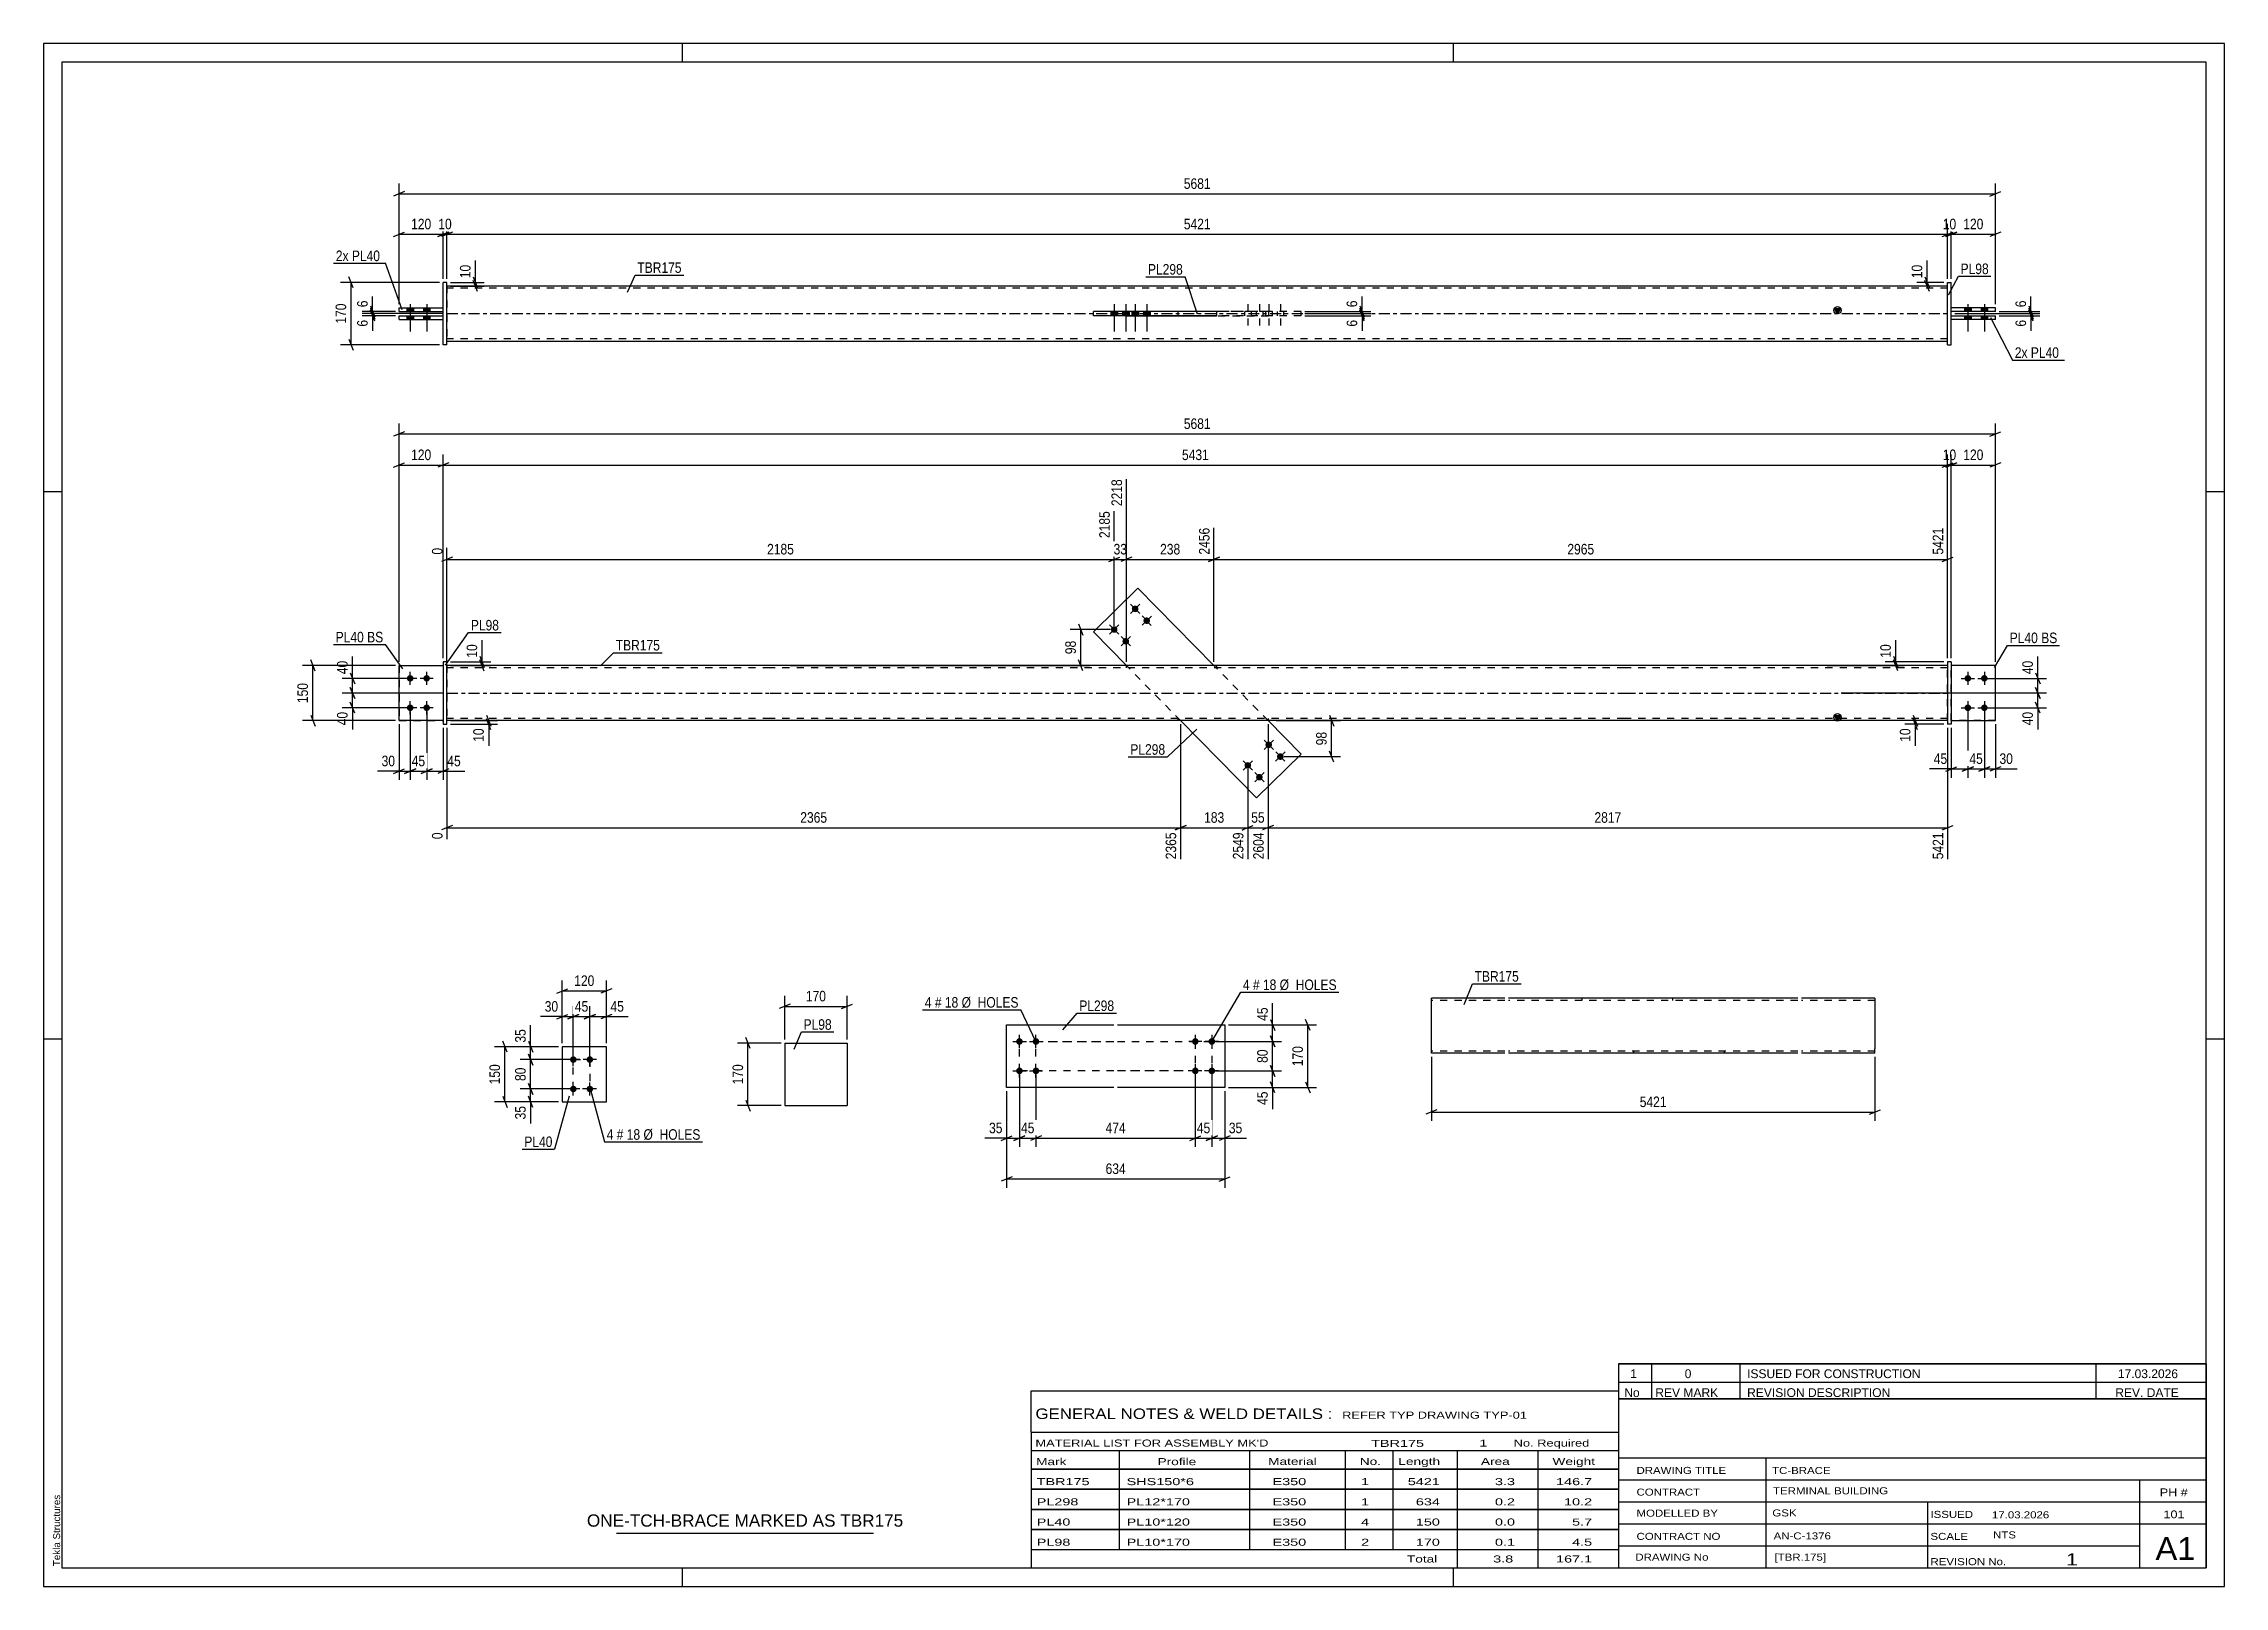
# Paper-space layout 'Layout1' of a CAD drawing. Header units: millimetres. Extents: x 0 to 594, y 0 to 420.
# The model-space entities are those that its viewports show. They can reach past a viewport. Long polylines and large blocks are cut down to what shows.
import ezdxf

# ---------------------------------------------------------------- set-up
doc = ezdxf.new("R2010")
doc.units = ezdxf.units.MM
doc.linetypes.add('DXK_LINE_DOT2', pattern=[3.9198, 1.9599, -1.9599])
doc.linetypes.add('DXK_LINE_DOT3', pattern=[5.9187, 2.979, -0.9799, 0.9799, -0.9799])
doc.layers.add('Viewport layer', color=7, linetype='Continuous', plot=False)
doc.styles.add('Arial', font='ARIAL.TTF', dxfattribs={"height": 0.2})
doc.styles.add('Arial Narrow', font='ARIALN.TTF', dxfattribs={"height": 0.2})

# ---------------------------------------------------------------- blocks, each defined once
blk = doc.blocks.new('Unknown-580576065-1131')
at = {"color": 5, "linetype": 'Continuous'}
for p, q in [((594, 420), (0, 420)), ((0, 420), (0, 0)), ((174, 415), (174, 420)), ((384, 415), (384, 420)), ((594, 0), (594, 420)), ((589, 415), (5, 415)), ((5, 415), (5, 5)), ((589, 5), (589, 415)), ((5, 298), (0, 298)), ((594, 298), (589, 298)), ((5, 149), (0, 149)), ((594, 149), (589, 149)), ((0, 0), (594, 0)), ((5, 5), (589, 5)), ((174, 0), (174, 5)), ((384, 0), (384, 5))]:
    blk.add_line(p, q, dxfattribs=at)
at = {"color": 174, "linetype": 'Continuous', "style": 'Arial'}
blk.add_text('Tekla Structures', height=1.9102, rotation=90, dxfattribs=at).set_placement((4.5, 5.5))
blk = doc.blocks.new('Bolt-580576065-2195 - 2156')
at = {"linetype": 'Continuous'}
for points in [[(144.28, 142.51, -1), (144.28, 144.31, -1)], [(148.78, 142.51, -1), (148.78, 144.31, -1)], [(144.28, 134.51, -1), (144.28, 136.31, -1)], [(148.78, 134.51, -1), (148.78, 136.31, -1)]]:
    blk.add_hatch(color=1, dxfattribs=at).paths.add_polyline_path(points)
at = {"color": 1, "linetype": 'Continuous'}
for p, q in [((146.08, 143.41), (142.48, 143.41)), ((144.28, 141.61), (144.28, 145.21)), ((150.58, 143.41), (146.98, 143.41)), ((148.78, 141.61), (148.78, 145.21)), ((144.28, 133.61), (144.28, 137.21)), ((148.78, 133.61), (148.78, 137.21)), ((146.08, 135.41), (142.48, 135.41)), ((150.58, 135.41), (146.98, 135.41))]:
    blk.add_line(p, q, dxfattribs=at)
blk = doc.blocks.new('Part-580576065-2162 - 2156')
at = {"color": 2, "linetype": 'Continuous'}
for p, q in [((141.28, 146.91), (141.28, 131.91)), ((153.28, 146.91), (141.28, 146.91)), ((153.28, 131.91), (153.28, 146.91)), ((141.28, 131.91), (153.28, 131.91))]:
    blk.add_line(p, q, dxfattribs=at)
blk = doc.blocks.new('Part-580576065-1689 - 1678')
at = {"color": 2, "linetype": 'Continuous'}
for p, q in [((298.06, 271.76), (285.94, 259.84)), ((318.77, 250.7), (298.06, 271.76)), ((285.94, 259.84), (294.93, 250.7)), ((330.4, 214.64), (309.68, 235.7)), ((342.52, 226.56), (333.53, 235.7)), ((330.4, 214.64), (342.52, 226.56))]:
    blk.add_line(p, q, dxfattribs=at)
at = {"color": 7, "linetype": 'DXK_LINE_DOT2'}
for p, q in [((309.68, 235.7), (294.93, 250.7)), ((333.53, 235.7), (318.77, 250.7))]:
    blk.add_line(p, q, dxfattribs=at)
blk = doc.blocks.new('Bolt-580576065-1681 - 1678')
at = {"linetype": 'Continuous'}
for points in [[(333.06, 228.48, -1), (334.34, 229.74, -1)], [(336.21, 225.27, -1), (337.5, 226.53, -1)], [(327.36, 222.87, -1), (328.64, 224.13, -1)], [(330.51, 219.66, -1), (331.79, 220.92, -1)]]:
    blk.add_hatch(color=1, dxfattribs=at).paths.add_polyline_path(points)
at = {"color": 1, "linetype": 'Continuous'}
for p, q in [((332.42, 227.85), (334.98, 230.37)), ((334.96, 227.82), (332.44, 230.39)), ((335.57, 224.64), (338.14, 227.16)), ((338.12, 224.62), (335.59, 227.18)), ((326.71, 222.24), (329.28, 224.76)), ((329.26, 222.21), (326.74, 224.78)), ((329.87, 219.03), (332.44, 221.55)), ((332.42, 219.01), (329.89, 221.57))]:
    blk.add_line(p, q, dxfattribs=at)
blk = doc.blocks.new('Bolt-580576065-1682 - 1678')
at = {"linetype": 'Continuous'}
for points in [[(292.24, 261.13, -1), (290.96, 259.87, -1)], [(297.95, 266.74, -1), (296.66, 265.48, -1)], [(301.1, 263.53, -1), (299.82, 262.27, -1)], [(295.4, 257.93, -1), (294.11, 256.66, -1)]]:
    blk.add_hatch(color=1, dxfattribs=at).paths.add_polyline_path(points)
at = {"color": 1, "linetype": 'Continuous'}
for p, q in [((298.59, 267.37), (296.02, 264.85)), ((296.04, 267.4), (298.57, 264.83)), ((292.88, 261.76), (290.32, 259.24)), ((290.34, 261.79), (292.86, 259.22)), ((301.74, 264.17), (299.18, 261.64)), ((299.2, 264.19), (301.72, 261.62)), ((296.04, 258.56), (293.47, 256.03)), ((293.49, 258.58), (296.02, 256.01))]:
    blk.add_line(p, q, dxfattribs=at)
blk = doc.blocks.new('Bolt-580576065-1683 - 1678')
at = {"linetype": 'Continuous'}
for points in [[(99.84, 246.3, -1), (99.84, 248.1, -1)], [(104.34, 246.3, -1), (104.34, 248.1, -1)], [(99.84, 238.3, -1), (99.84, 240.1, -1)], [(104.34, 238.3, -1), (104.34, 240.1, -1)]]:
    blk.add_hatch(color=1, dxfattribs=at).paths.add_polyline_path(points)
at = {"color": 1, "linetype": 'Continuous'}
for p, q in [((101.64, 247.2), (98.04, 247.2)), ((99.84, 245.4), (99.84, 249)), ((106.14, 247.2), (102.54, 247.2)), ((104.34, 245.4), (104.34, 249)), ((101.64, 239.2), (98.04, 239.2)), ((99.84, 237.4), (99.84, 241)), ((106.14, 239.2), (102.54, 239.2)), ((104.34, 237.4), (104.34, 241))]:
    blk.add_line(p, q, dxfattribs=at)
blk = doc.blocks.new('Bolt-580576065-1684 - 1678')
at = {"linetype": 'Continuous'}
for points in [[(524.12, 248.1, -1), (524.12, 246.3, -1)], [(528.62, 248.1, -1), (528.62, 246.3, -1)], [(524.12, 240.1, -1), (524.12, 238.3, -1)], [(528.62, 240.1, -1), (528.62, 238.3, -1)]]:
    blk.add_hatch(color=1, dxfattribs=at).paths.add_polyline_path(points)
at = {"color": 1, "linetype": 'Continuous'}
for p, q in [((522.32, 247.2), (525.92, 247.2)), ((524.12, 249), (524.12, 245.4)), ((526.82, 247.2), (530.42, 247.2)), ((528.62, 249), (528.62, 245.4)), ((522.32, 239.2), (525.92, 239.2)), ((524.12, 241), (524.12, 237.4)), ((526.82, 239.2), (530.42, 239.2)), ((528.62, 241), (528.62, 237.4))]:
    blk.add_line(p, q, dxfattribs=at)
blk = doc.blocks.new('Part-580576065-1694 - 1678')
at = {"color": 2, "linetype": 'Continuous'}
for p, q in [((109.84, 251.7), (108.84, 251.7)), ((108.84, 251.7), (108.84, 234.7)), ((109.84, 234.7), (109.84, 251.7)), ((108.84, 234.7), (109.84, 234.7))]:
    blk.add_line(p, q, dxfattribs=at)
blk = doc.blocks.new('Part-580576065-1699 - 1678')
at = {"color": 7, "linetype": 'DXK_LINE_DOT2'}
for p, q in [((96.84, 250.7), (96.84, 235.7)), ((96.84, 250.7), (108.84, 250.7)), ((108.84, 250.7), (108.84, 235.7)), ((96.84, 235.7), (108.84, 235.7))]:
    blk.add_line(p, q, dxfattribs=at)
blk = doc.blocks.new('Part-580576065-1704 - 1678')
at = {"color": 2, "linetype": 'Continuous'}
for p, q in [((96.84, 235.7), (96.84, 250.7)), ((96.84, 250.7), (108.84, 250.7)), ((108.84, 235.7), (96.84, 235.7))]:
    blk.add_line(p, q, dxfattribs=at)
at = {"color": 7, "linetype": 'DXK_LINE_DOT2'}
blk.add_line((108.84, 250.7), (108.84, 235.7), dxfattribs=at)
blk = doc.blocks.new('Part-580576065-1705 - 1678')
at = {"color": 2, "linetype": 'Continuous'}
for p, q in [((519.62, 251.7), (518.62, 251.7)), ((518.62, 251.7), (518.62, 234.7)), ((519.62, 251.7), (519.62, 234.7)), ((519.62, 234.7), (518.62, 234.7))]:
    blk.add_line(p, q, dxfattribs=at)
blk = doc.blocks.new('Part-580576065-1710 - 1678')
at = {"color": 7, "linetype": 'DXK_LINE_DOT2'}
for p, q in [((531.62, 250.7), (519.62, 250.7)), ((519.62, 235.7), (519.62, 250.7)), ((531.62, 235.7), (531.62, 250.7)), ((531.62, 235.7), (519.62, 235.7))]:
    blk.add_line(p, q, dxfattribs=at)
blk = doc.blocks.new('Part-580576065-1715 - 1678')
at = {"color": 2, "linetype": 'Continuous'}
for p, q in [((531.62, 250.7), (519.62, 250.7)), ((531.62, 235.7), (531.62, 250.7)), ((519.62, 235.7), (531.62, 235.7))]:
    blk.add_line(p, q, dxfattribs=at)
at = {"color": 7, "linetype": 'DXK_LINE_DOT2'}
blk.add_line((519.62, 250.7), (519.62, 235.7), dxfattribs=at)
blk = doc.blocks.new('Part-580576065-1720 - 1678')
at = {"linetype": 'Continuous'}
blk.add_hatch(color=2, dxfattribs=at).paths.add_polyline_path([(488.62, 235.7), (487.82, 237.1), (489.42, 237.1)])
at = {"color": 2, "linetype": 'Continuous'}
for p, q in [((197.84, 250.7), (109.84, 250.7)), ((430.52, 250.7), (197.94, 250.7)), ((518.62, 250.7), (430.62, 250.7)), ((197.84, 235.7), (109.84, 235.7)), ((430.52, 235.7), (197.94, 235.7)), ((518.62, 235.7), (430.62, 235.7)), ((488.62, 235.7), (487.82, 237.1)), ((487.82, 237.1), (489.42, 237.1)), ((489.42, 237.1), (488.62, 235.7))]:
    blk.add_line(p, q, dxfattribs=at)
at = {"color": 7, "linetype": 'DXK_LINE_DOT2'}
for p, q in [((109.84, 250.7), (109.84, 235.7)), ((197.84, 250.1), (109.84, 250.1)), ((430.52, 250.1), (197.94, 250.1)), ((294.83, 250.7), (294.83, 250.1)), ((319.46, 250.7), (319.46, 250.1)), ((518.62, 250.1), (430.62, 250.1)), ((518.62, 235.7), (518.62, 250.7)), ((197.84, 236.3), (109.84, 236.3)), ((430.52, 236.3), (197.94, 236.3)), ((308.99, 235.7), (308.99, 236.3)), ((333.63, 235.7), (333.63, 236.3)), ((518.62, 236.3), (430.62, 236.3))]:
    blk.add_line(p, q, dxfattribs=at)
at = {"color": 7, "linetype": 'DXK_LINE_DOT3'}
for p, q in [((109.84, 243.2), (197.84, 243.2)), ((197.94, 243.2), (430.52, 243.2)), ((430.62, 243.2), (518.62, 243.2))]:
    blk.add_line(p, q, dxfattribs=at)
at = {"color": 2, "linetype": 'Continuous'}
blk.add_circle((488.62, 236.6), 1, dxfattribs=at)
blk = doc.blocks.new('Bolt-580576065-1423 - 1368')
at = {"color": 1, "linetype": 'DXK_LINE_DOT2'}
for p, q in [((327.1, 347.11), (327.1, 345.91)), ((328, 349.11), (328, 341.61)), ((328.9, 347.11), (328.9, 345.91)), ((330.25, 347.11), (330.25, 345.91)), ((331.15, 349.11), (331.15, 341.61)), ((332.05, 347.11), (332.05, 345.91)), ((332.8, 347.11), (332.8, 345.91)), ((333.7, 349.11), (333.7, 341.61)), ((334.6, 347.11), (334.6, 345.91)), ((335.96, 347.11), (335.96, 345.91)), ((336.86, 349.11), (336.86, 341.61)), ((337.76, 347.11), (337.76, 345.91))]:
    blk.add_line(p, q, dxfattribs=at)
blk = doc.blocks.new('Bolt-580576065-1471 - 1368')
at = {"linetype": 'Continuous'}
for points in [[(98.94, 347.11), (100.74, 347.11), (100.74, 348.11), (98.94, 348.11)], [(98.94, 347.11), (100.74, 347.11), (100.74, 348.11), (98.94, 348.11)], [(98.94, 344.91), (100.74, 344.91), (100.74, 345.91), (98.94, 345.91)], [(98.94, 344.91), (100.74, 344.91), (100.74, 345.91), (98.94, 345.91)], [(103.44, 347.11), (105.24, 347.11), (105.24, 348.11), (103.44, 348.11)], [(103.44, 347.11), (105.24, 347.11), (105.24, 348.11), (103.44, 348.11)], [(103.44, 344.91), (105.24, 344.91), (105.24, 345.91), (103.44, 345.91)], [(103.44, 344.91), (105.24, 344.91), (105.24, 345.91), (103.44, 345.91)]]:
    blk.add_hatch(color=1, dxfattribs=at).paths.add_polyline_path(points)
at = {"color": 1, "linetype": 'Continuous'}
for p, q in [((98.94, 348.11), (98.94, 347.11)), ((98.94, 348.11), (98.94, 347.11)), ((98.94, 345.91), (98.94, 344.91)), ((98.94, 345.91), (98.94, 344.91)), ((99.84, 349.11), (99.84, 341.61)), ((99.84, 349.11), (99.84, 341.61)), ((100.74, 348.11), (100.74, 347.11)), ((100.74, 348.11), (100.74, 347.11)), ((100.74, 345.91), (100.74, 344.91)), ((100.74, 345.91), (100.74, 344.91)), ((103.44, 348.11), (103.44, 347.11)), ((103.44, 348.11), (103.44, 347.11)), ((103.44, 345.91), (103.44, 344.91)), ((103.44, 345.91), (103.44, 344.91)), ((104.34, 349.11), (104.34, 341.61)), ((104.34, 349.11), (104.34, 341.61)), ((105.24, 348.11), (105.24, 347.11)), ((105.24, 348.11), (105.24, 347.11)), ((105.24, 345.91), (105.24, 344.91)), ((105.24, 345.91), (105.24, 344.91))]:
    blk.add_line(p, q, dxfattribs=at)
blk = doc.blocks.new('Part-580576065-1396 - 1368')
at = {"color": 2, "linetype": 'Continuous'}
for p, q in [((531.62, 348.11), (519.62, 348.11)), ((531.62, 347.11), (519.62, 347.11)), ((531.62, 347.11), (531.62, 348.11))]:
    blk.add_line(p, q, dxfattribs=at)
at = {"color": 7, "linetype": 'DXK_LINE_DOT2'}
blk.add_line((519.62, 347.11), (519.62, 348.11), dxfattribs=at)
blk = doc.blocks.new('Part-580576065-1401 - 1368')
at = {"color": 2, "linetype": 'Continuous'}
for p, q in [((519.62, 345.91), (531.62, 345.91)), ((531.62, 344.91), (519.62, 344.91)), ((531.62, 344.91), (531.62, 345.91))]:
    blk.add_line(p, q, dxfattribs=at)
at = {"color": 7, "linetype": 'DXK_LINE_DOT2'}
blk.add_line((519.62, 344.91), (519.62, 345.91), dxfattribs=at)
blk = doc.blocks.new('Part-580576065-1416 - 1368')
at = {"linetype": 'Continuous'}
blk.add_hatch(color=2, dxfattribs=at).paths.add_polyline_path([(488.62, 346.51), (487.82, 347.91), (489.42, 347.91)])
at = {"color": 2, "linetype": 'Continuous'}
for p, q in [((197.84, 354.01), (109.84, 354.01)), ((430.52, 354.01), (197.94, 354.01)), ((518.62, 354.01), (430.62, 354.01)), ((294.83, 347.21), (319.46, 347.21)), ((294.83, 347.11), (294.83, 347.21)), ((294.83, 345.91), (294.83, 345.81)), ((319.46, 345.81), (294.83, 345.81)), ((308.99, 347.11), (308.99, 347.21)), ((308.99, 345.91), (308.99, 345.81)), ((319.46, 347.21), (319.46, 345.81)), ((488.62, 346.51), (487.82, 347.91)), ((487.82, 347.91), (489.42, 347.91)), ((489.42, 347.91), (488.62, 346.51)), ((109.84, 339.01), (197.84, 339.01)), ((197.94, 339.01), (430.52, 339.01)), ((430.62, 339.01), (518.62, 339.01))]:
    blk.add_line(p, q, dxfattribs=at)
at = {"color": 7, "linetype": 'DXK_LINE_DOT2'}
for p, q in [((109.84, 354.01), (109.84, 339.01)), ((197.84, 353.41), (109.84, 353.41)), ((430.52, 353.41), (197.94, 353.41)), ((518.62, 353.41), (430.62, 353.41)), ((518.62, 339.01), (518.62, 354.01)), ((294.83, 345.81), (294.83, 347.11)), ((308.99, 345.81), (308.99, 347.11)), ((319.46, 347.21), (333.63, 347.21)), ((333.63, 345.81), (319.46, 345.81)), ((333.63, 347.21), (333.63, 345.81)), ((197.84, 339.61), (109.84, 339.61)), ((430.52, 339.61), (197.94, 339.61)), ((518.62, 339.61), (430.62, 339.61))]:
    blk.add_line(p, q, dxfattribs=at)
at = {"color": 7, "linetype": 'DXK_LINE_DOT3'}
for p, q in [((109.84, 346.51), (197.84, 346.51)), ((197.94, 346.51), (430.52, 346.51)), ((430.62, 346.51), (518.62, 346.51))]:
    blk.add_line(p, q, dxfattribs=at)
at = {"color": 2, "linetype": 'Continuous'}
blk.add_circle((488.62, 347.41), 1, dxfattribs=at)
blk = doc.blocks.new('Bolt-580576065-1422 - 1368')
at = {"linetype": 'Continuous'}
for points in [[(292.5, 347.11), (290.7, 347.11), (290.7, 345.91), (292.5, 345.91)], [(295.66, 347.11), (293.86, 347.11), (293.86, 345.91), (295.66, 345.91)], [(298.2, 347.11), (296.4, 347.11), (296.4, 345.91), (298.2, 345.91)], [(301.36, 347.11), (299.56, 347.11), (299.56, 345.91), (301.36, 345.91)]]:
    blk.add_hatch(color=1, dxfattribs=at).paths.add_polyline_path(points)
at = {"color": 1, "linetype": 'Continuous'}
for p, q in [((290.7, 347.11), (290.7, 345.91)), ((291.6, 349.11), (291.6, 341.61)), ((292.5, 347.11), (292.5, 345.91)), ((293.86, 347.11), (293.86, 345.91)), ((294.76, 349.11), (294.76, 341.61)), ((295.66, 347.11), (295.66, 345.91)), ((296.4, 347.11), (296.4, 345.91)), ((297.3, 349.11), (297.3, 341.61)), ((298.2, 347.11), (298.2, 345.91)), ((299.56, 347.11), (299.56, 345.91)), ((300.46, 349.11), (300.46, 341.61)), ((301.36, 347.11), (301.36, 345.91))]:
    blk.add_line(p, q, dxfattribs=at)
blk = doc.blocks.new('Part-580576065-1444 - 1368')
at = {"color": 2, "linetype": 'Continuous'}
for p, q in [((518.62, 338.01), (518.62, 355.01)), ((518.62, 355.01), (519.62, 355.01)), ((519.62, 338.01), (519.62, 355.01)), ((518.62, 338.01), (519.62, 338.01))]:
    blk.add_line(p, q, dxfattribs=at)
blk = doc.blocks.new('Part-580576065-1449 - 1368')
at = {"color": 2, "linetype": 'Continuous'}
for p, q in [((96.84, 344.91), (96.84, 345.91)), ((96.84, 345.91), (108.84, 345.91)), ((96.84, 344.91), (108.84, 344.91))]:
    blk.add_line(p, q, dxfattribs=at)
at = {"color": 7, "linetype": 'DXK_LINE_DOT2'}
blk.add_line((108.84, 344.91), (108.84, 345.91), dxfattribs=at)
blk = doc.blocks.new('Part-580576065-1454 - 1368')
at = {"color": 2, "linetype": 'Continuous'}
for p, q in [((96.84, 347.11), (96.84, 348.11)), ((96.84, 348.11), (108.84, 348.11)), ((96.84, 347.11), (108.84, 347.11))]:
    blk.add_line(p, q, dxfattribs=at)
at = {"color": 7, "linetype": 'DXK_LINE_DOT2'}
blk.add_line((108.84, 347.11), (108.84, 348.11), dxfattribs=at)
blk = doc.blocks.new('Part-580576065-1455 - 1368')
at = {"color": 2, "linetype": 'Continuous'}
for p, q in [((109.84, 355.01), (108.84, 355.01)), ((108.84, 338.01), (108.84, 355.01)), ((109.84, 338.01), (109.84, 355.01)), ((109.84, 338.01), (108.84, 338.01))]:
    blk.add_line(p, q, dxfattribs=at)
blk = doc.blocks.new('Part-580576065-1470 - 1368')
at = {"color": 2, "linetype": 'Continuous'}
for p, q in [((285.94, 345.91), (285.94, 347.11)), ((319.46, 347.11), (285.94, 347.11)), ((319.46, 345.91), (285.94, 345.91)), ((298.06, 345.91), (298.06, 347.11))]:
    blk.add_line(p, q, dxfattribs=at)
at = {"color": 7, "linetype": 'DXK_LINE_DOT2'}
for p, q in [((342.52, 347.11), (319.46, 347.11)), ((342.52, 345.91), (319.46, 345.91)), ((330.4, 345.91), (330.4, 347.11)), ((342.52, 345.91), (342.52, 347.11))]:
    blk.add_line(p, q, dxfattribs=at)
blk = doc.blocks.new('Bolt-580576065-1472 - 1368')
at = {"linetype": 'Continuous'}
for points in [[(525.02, 348.11), (523.22, 348.11), (523.22, 347.11), (525.02, 347.11)], [(525.02, 348.11), (523.22, 348.11), (523.22, 347.11), (525.02, 347.11)], [(525.02, 345.91), (523.22, 345.91), (523.22, 344.91), (525.02, 344.91)], [(525.02, 345.91), (523.22, 345.91), (523.22, 344.91), (525.02, 344.91)], [(529.52, 348.11), (527.72, 348.11), (527.72, 347.11), (529.52, 347.11)], [(529.52, 348.11), (527.72, 348.11), (527.72, 347.11), (529.52, 347.11)], [(529.52, 345.91), (527.72, 345.91), (527.72, 344.91), (529.52, 344.91)], [(529.52, 345.91), (527.72, 345.91), (527.72, 344.91), (529.52, 344.91)]]:
    blk.add_hatch(color=1, dxfattribs=at).paths.add_polyline_path(points)
at = {"color": 1, "linetype": 'Continuous'}
for p, q in [((523.22, 348.11), (523.22, 347.11)), ((523.22, 348.11), (523.22, 347.11)), ((523.22, 345.91), (523.22, 344.91)), ((523.22, 345.91), (523.22, 344.91)), ((524.12, 349.11), (524.12, 341.61)), ((524.12, 349.11), (524.12, 341.61)), ((525.02, 348.11), (525.02, 347.11)), ((525.02, 348.11), (525.02, 347.11)), ((525.02, 345.91), (525.02, 344.91)), ((525.02, 345.91), (525.02, 344.91)), ((527.72, 348.11), (527.72, 347.11)), ((527.72, 348.11), (527.72, 347.11)), ((527.72, 345.91), (527.72, 344.91)), ((527.72, 345.91), (527.72, 344.91)), ((528.62, 349.11), (528.62, 341.61)), ((528.62, 349.11), (528.62, 341.61)), ((529.52, 348.11), (529.52, 347.11)), ((529.52, 348.11), (529.52, 347.11)), ((529.52, 345.91), (529.52, 344.91)), ((529.52, 345.91), (529.52, 344.91))]:
    blk.add_line(p, q, dxfattribs=at)
blk = doc.blocks.new('Part-580576065-3538 - 3537')
at = {"color": 2, "linetype": 'Continuous'}
for p, q in [((262.3, 152.84), (291.5, 152.84)), ((262.3, 135.84), (262.3, 152.84)), ((292.5, 152.84), (321.7, 152.84)), ((321.7, 152.84), (321.7, 135.84)), ((291.5, 135.84), (262.3, 135.84)), ((321.7, 135.84), (292.5, 135.84))]:
    blk.add_line(p, q, dxfattribs=at)
blk = doc.blocks.new('Bolt-580576065-3539 - 3537')
at = {"linetype": 'Continuous'}
for points in [[(313.7, 147.44, -1), (313.7, 149.24, -1)], [(318.2, 147.44, -1), (318.2, 149.24, -1)], [(313.7, 139.44, -1), (313.7, 141.24, -1)], [(318.2, 139.44, -1), (318.2, 141.24, -1)]]:
    blk.add_hatch(color=1, dxfattribs=at).paths.add_polyline_path(points)
at = {"color": 1, "linetype": 'Continuous'}
for p, q in [((313.7, 150.14), (313.7, 146.54)), ((318.2, 150.14), (318.2, 146.54)), ((315.5, 148.34), (311.9, 148.34)), ((320, 148.34), (316.4, 148.34)), ((315.5, 140.34), (311.9, 140.34)), ((313.7, 142.14), (313.7, 138.54)), ((320, 140.34), (316.4, 140.34)), ((318.2, 142.14), (318.2, 138.54))]:
    blk.add_line(p, q, dxfattribs=at)
blk = doc.blocks.new('Bolt-580576065-3540 - 3537')
at = {"linetype": 'Continuous'}
for points in [[(265.8, 149.24, -1), (265.8, 147.44, -1)], [(270.3, 149.24, -1), (270.3, 147.44, -1)], [(265.8, 141.24, -1), (265.8, 139.44, -1)], [(270.3, 141.24, -1), (270.3, 139.44, -1)]]:
    blk.add_hatch(color=1, dxfattribs=at).paths.add_polyline_path(points)
at = {"color": 1, "linetype": 'Continuous'}
for p, q in [((265.8, 146.54), (265.8, 150.14)), ((270.3, 146.54), (270.3, 150.14)), ((264, 148.34), (267.6, 148.34)), ((268.5, 148.34), (272.1, 148.34)), ((264, 140.34), (267.6, 140.34)), ((265.8, 138.54), (265.8, 142.14)), ((268.5, 140.34), (272.1, 140.34)), ((270.3, 138.54), (270.3, 142.14))]:
    blk.add_line(p, q, dxfattribs=at)
blk = doc.blocks.new('Part-580576065-2399 - 2393')
at = {"color": 2, "linetype": 'Continuous'}
for p, q in [((201.86, 147.91), (201.86, 130.91)), ((201.86, 147.91), (218.86, 147.91)), ((218.86, 147.91), (218.86, 130.91)), ((201.86, 130.91), (218.86, 130.91))]:
    blk.add_line(p, q, dxfattribs=at)
blk = doc.blocks.new('Part-580576065-2546 - 2538')
at = {"color": 2, "linetype": 'Continuous'}
for p, q in [((398.01, 160.14), (378.01, 160.14)), ((378.01, 145.24), (378.01, 160.14)), ((477.81, 160.14), (399.01, 160.14)), ((498.81, 160.14), (478.81, 160.14)), ((498.81, 160.14), (498.81, 146.34)), ((378.01, 145.14), (378.01, 145.24)), ((398.01, 145.14), (378.01, 145.14)), ((477.81, 145.14), (399.01, 145.14)), ((498.81, 145.14), (478.81, 145.14)), ((498.81, 145.14), (498.81, 146.34))]:
    blk.add_line(p, q, dxfattribs=at)
at = {"color": 7, "linetype": 'DXK_LINE_DOT2'}
for p, q in [((398.01, 159.54), (378.01, 159.54)), ((477.81, 159.54), (399.01, 159.54)), ((419.01, 160.14), (419.01, 159.54)), ((443.64, 160.14), (443.64, 159.54)), ((498.81, 159.54), (478.81, 159.54)), ((498.81, 159.54), (498.81, 159.5)), ((498.81, 159.5), (498.81, 159.54)), ((498.81, 159.4), (498.81, 159.5)), ((498.81, 159.5), (498.81, 159.4)), ((378.01, 145.74), (378.01, 145.79)), ((398.01, 145.74), (378.01, 145.74)), ((477.81, 145.74), (399.01, 145.74)), ((433.17, 145.14), (433.17, 145.74)), ((457.81, 145.14), (457.81, 145.74)), ((498.81, 145.74), (478.81, 145.74)), ((498.81, 145.79), (498.81, 146.12)), ((498.81, 145.74), (498.81, 145.79))]:
    blk.add_line(p, q, dxfattribs=at)
blk = doc.blocks.new('Rectangle-580576065-2379 - 2156')
at = {"color": 1, "linetype": 'DXK_LINE_DOT2'}
blk.add_lwpolyline([(144.28, 143.41), (148.78, 143.41), (148.78, 135.41), (144.28, 135.41), (144.28, 143.41)], close=True, dxfattribs=at)
blk = doc.blocks.new('Rectangle-580576065-3711 - 3537')
at = {"color": 1, "linetype": 'DXK_LINE_DOT2'}
for p, q in [((265.8, 148.34), (291.5, 148.34)), ((265.8, 140.34), (265.8, 148.34)), ((292.5, 148.34), (318.2, 148.34)), ((318.2, 148.34), (318.2, 140.34)), ((291.5, 140.34), (265.8, 140.34)), ((318.2, 140.34), (292.5, 140.34))]:
    blk.add_line(p, q, dxfattribs=at)
blk = doc.blocks.new('Rectangle-580576065-3721 - 3537')
at = {"color": 1, "linetype": 'DXK_LINE_DOT2'}
for p, q in [((270.3, 148.34), (291.5, 148.34)), ((270.3, 140.34), (270.3, 148.34)), ((292.5, 148.34), (313.7, 148.34)), ((313.7, 148.34), (313.7, 140.34)), ((291.5, 140.34), (270.3, 140.34)), ((313.7, 140.34), (292.5, 140.34))]:
    blk.add_line(p, q, dxfattribs=at)
blk = doc.blocks.new('StraightDimension-580576065-2295 - 2156')
at = {"color": 7, "linetype": 'Continuous'}
for p, q in [((140.28, 146.91), (129.8, 146.91)), ((143.28, 143.41), (129.8, 143.41)), ((132.05, 148.41), (133.25, 145.41)), ((133.25, 141.91), (132.05, 144.91)), ((132.65, 143.41), (132.65, 146.91))]:
    blk.add_line(p, q, dxfattribs=at)
at = {"color": 0}
blk.add_wipeout([(131.9, 152.29), (127.7, 152.29), (127.7, 147.43), (131.9, 147.43)], dxfattribs=at)
at = {"color": 7, "linetype": 'Continuous'}
blk.add_line((132.65, 146.91), (132.65, 152.81), dxfattribs=at)
blk.add_line((132.65, 146.91), (132.65, 152.81), dxfattribs=at)
at = {"color": 3, "style": 'Arial Narrow'}
blk.add_text('35', height=2.863, rotation=90.00021, dxfattribs=at).set_placement((131.3, 148.03))
blk = doc.blocks.new('StraightDimension-580576065-2272 - 2156')
at = {"color": 7, "linetype": 'Continuous'}
for p, q in [((132.05, 136.91), (133.25, 133.91)), ((143.28, 135.41), (129.8, 135.41)), ((140.28, 131.91), (129.8, 131.91)), ((133.25, 130.41), (132.05, 133.41)), ((132.65, 131.91), (132.65, 135.41))]:
    blk.add_line(p, q, dxfattribs=at)
at = {"color": 0}
blk.add_wipeout([(131.9, 131.38), (127.7, 131.38), (127.7, 126.52), (131.9, 126.52)], dxfattribs=at)
at = {"color": 7, "linetype": 'Continuous'}
blk.add_line((132.65, 131.91), (132.65, 126), dxfattribs=at)
blk.add_line((132.65, 131.91), (132.65, 126), dxfattribs=at)
at = {"color": 3, "style": 'Arial Narrow'}
blk.add_text('35', height=2.863, rotation=90.00021, dxfattribs=at).set_placement((131.3, 127.12))
blk = doc.blocks.new('StraightDimension-580576065-2285 - 2156')
at = {"color": 7, "linetype": 'Continuous'}
for p, q in [((143.28, 143.41), (129.8, 143.41)), ((132.05, 144.91), (133.25, 141.91)), ((132.65, 135.41), (132.65, 143.41)), ((133.25, 133.91), (132.05, 136.91)), ((143.28, 135.41), (129.8, 135.41))]:
    blk.add_line(p, q, dxfattribs=at)
at = {"color": 0}
blk.add_wipeout([(131.9, 141.83), (127.7, 141.83), (127.7, 136.98), (131.9, 136.98)], dxfattribs=at)
at = {"color": 3, "style": 'Arial Narrow'}
blk.add_text('80', height=2.863, rotation=90.00021, dxfattribs=at).set_placement((131.3, 137.58))
blk = doc.blocks.new('StraightDimension-580576065-2309 - 2156')
at = {"color": 7, "linetype": 'Continuous'}
for p, q in [((140.28, 146.91), (122.8, 146.91)), ((126.25, 145.41), (125.05, 148.41)), ((125.65, 131.91), (125.65, 146.91)), ((140.28, 131.91), (122.8, 131.91)), ((125.05, 133.41), (126.25, 130.41))]:
    blk.add_line(p, q, dxfattribs=at)
at = {"color": 0}
blk.add_wipeout([(124.9, 142.75), (120.7, 142.75), (120.7, 136.06), (124.9, 136.06)], dxfattribs=at)
at = {"color": 3, "style": 'Arial Narrow'}
blk.add_text('150', height=2.863, rotation=90.00021, dxfattribs=at).set_placement((124.3, 136.66))
blk = doc.blocks.new('StraightDimension-580576065-2326 - 2156')
at = {"color": 7, "linetype": 'Continuous'}
for p, q in [((139.78, 154.51), (142.78, 155.71)), ((141.28, 147.91), (141.28, 157.96)), ((141.28, 155.11), (144.28, 155.11)), ((145.78, 155.71), (142.78, 154.51)), ((144.28, 144.41), (144.28, 157.96))]:
    blk.add_line(p, q, dxfattribs=at)
at = {"color": 0}
blk.add_wipeout([(140.75, 155.86), (140.75, 160.06), (135.89, 160.06), (135.89, 155.86)], dxfattribs=at)
at = {"color": 7, "linetype": 'Continuous'}
blk.add_line((141.28, 155.11), (135.37, 155.11), dxfattribs=at)
blk.add_line((141.28, 155.11), (135.37, 155.11), dxfattribs=at)
at = {"color": 3, "style": 'Arial Narrow'}
blk.add_text('30', height=2.863, dxfattribs=at).set_placement((136.49, 156.46))
blk = doc.blocks.new('StraightDimension-580576065-2339 - 2156')
at = {"color": 7, "linetype": 'Continuous'}
for p, q in [((142.78, 154.51), (145.78, 155.71)), ((144.28, 144.41), (144.28, 157.96)), ((144.28, 155.11), (148.78, 155.11)), ((150.28, 155.71), (147.28, 154.51)), ((148.78, 144.41), (148.78, 157.96))]:
    blk.add_line(p, q, dxfattribs=at)
at = {"color": 0}
blk.add_wipeout([(148.95, 155.86), (148.95, 160.06), (144.1, 160.06), (144.1, 155.86)], dxfattribs=at)
at = {"color": 3, "style": 'Arial Narrow'}
blk.add_text('45', height=2.863, dxfattribs=at).set_placement((144.7, 156.46))
blk = doc.blocks.new('StraightDimension-580576065-2349 - 2156')
at = {"color": 7, "linetype": 'Continuous'}
for p, q in [((147.28, 154.51), (150.28, 155.71)), ((148.78, 144.41), (148.78, 157.96)), ((148.78, 155.11), (153.28, 155.11)), ((154.78, 155.71), (151.78, 154.51)), ((153.28, 147.91), (153.28, 157.96))]:
    blk.add_line(p, q, dxfattribs=at)
at = {"color": 0}
blk.add_wipeout([(158.66, 155.86), (158.66, 160.06), (153.8, 160.06), (153.8, 155.86)], dxfattribs=at)
at = {"color": 7, "linetype": 'Continuous'}
blk.add_line((153.28, 155.11), (159.18, 155.11), dxfattribs=at)
blk.add_line((153.28, 155.11), (159.18, 155.11), dxfattribs=at)
at = {"color": 3, "style": 'Arial Narrow'}
blk.add_text('45', height=2.863, dxfattribs=at).set_placement((154.4, 156.46))
blk = doc.blocks.new('StraightDimension-580576065-2363 - 2156')
at = {"color": 7, "linetype": 'Continuous'}
for p, q in [((139.78, 161.51), (142.78, 162.71)), ((141.28, 147.91), (141.28, 164.96)), ((141.28, 162.11), (153.28, 162.11)), ((154.78, 162.71), (151.78, 161.51)), ((153.28, 147.91), (153.28, 164.96))]:
    blk.add_line(p, q, dxfattribs=at)
at = {"color": 0}
blk.add_wipeout([(150.62, 162.86), (150.62, 167.06), (143.93, 167.06), (143.93, 162.86)], dxfattribs=at)
at = {"color": 3, "style": 'Arial Narrow'}
blk.add_text('120', height=2.863, dxfattribs=at).set_placement((144.53, 163.46))
blk = doc.blocks.new('StraightDimension-580576065-2042 - 1678')
at = {"color": 7, "linetype": 'Continuous'}
for p, q in [((517.12, 304.68), (520.12, 305.88)), ((521.12, 305.88), (518.12, 304.68)), ((518.62, 252.7), (518.62, 308.13)), ((518.62, 305.28), (519.62, 305.28)), ((519.62, 252.7), (519.62, 308.13))]:
    blk.add_line(p, q, dxfattribs=at)
at = {"color": 0}
blk.add_wipeout([(521.55, 306.03), (521.55, 310.23), (516.69, 310.23), (516.69, 306.03)], dxfattribs=at)
at = {"color": 3, "style": 'Arial Narrow'}
blk.add_text('10', height=2.863, dxfattribs=at).set_placement((517.29, 306.63))
blk = doc.blocks.new('StraightDimension-580576065-1850 - 1678')
at = {"color": 7, "linetype": 'Continuous'}
for p, q in [((309.68, 234.7), (309.68, 197.94)), ((328, 222.5), (328, 197.94)), ((311.18, 207.15), (308.18, 205.95)), ((309.68, 206.55), (328, 206.55)), ((326.5, 205.95), (329.5, 207.15))]:
    blk.add_line(p, q, dxfattribs=at)
at = {"color": 0}
blk.add_wipeout([(322.18, 207.3), (322.18, 211.5), (315.5, 211.5), (315.5, 207.3)], dxfattribs=at)
at = {"color": 0, "linetype": 'Continuous'}
blk.add_wipeout([(327.4, 205.85), (323.2, 205.85), (323.2, 197.34), (327.4, 197.34)], dxfattribs=at)
at = {"color": 3, "style": 'Arial Narrow'}
blk.add_text('183', height=2.863, dxfattribs=at).set_placement((316.1, 207.9))
at = {"color": 3, "linetype": 'Continuous', "style": 'Arial Narrow'}
blk.add_text('2549', height=2.863, rotation=90.00021, dxfattribs=at).set_placement((326.8, 197.94))
blk = doc.blocks.new('StraightDimension-580576065-1945 - 1678')
at = {"color": 7, "linetype": 'Continuous'}
for p, q in [((524.12, 238.2), (524.12, 220.15)), ((519.62, 233.7), (519.62, 220.15)), ((518.12, 221.95), (521.12, 223.15)), ((519.62, 222.55), (524.12, 222.55)), ((525.62, 223.15), (522.62, 221.95))]:
    blk.add_line(p, q, dxfattribs=at)
at = {"color": 0}
blk.add_wipeout([(519.09, 223.3), (519.09, 227.5), (514.24, 227.5), (514.24, 223.3)], dxfattribs=at)
at = {"color": 7, "linetype": 'Continuous'}
blk.add_line((519.62, 222.55), (513.71, 222.55), dxfattribs=at)
blk.add_line((519.62, 222.55), (513.71, 222.55), dxfattribs=at)
at = {"color": 3, "style": 'Arial Narrow'}
blk.add_text('45', height=2.863, dxfattribs=at).set_placement((514.84, 223.9))
blk = doc.blocks.new('StraightDimension-580576065-2004 - 1678')
at = {"color": 7, "linetype": 'Continuous'}
for p, q in [((542.58, 244.72), (543.78, 241.72)), ((489.62, 243.22), (545.58, 243.22)), ((529.62, 239.2), (545.58, 239.2)), ((543.78, 237.7), (542.58, 240.7)), ((543.18, 239.2), (543.18, 243.22))]:
    blk.add_line(p, q, dxfattribs=at)
at = {"color": 0}
blk.add_wipeout([(542.43, 238.68), (538.23, 238.68), (538.23, 233.82), (542.43, 233.82)], dxfattribs=at)
at = {"color": 7, "linetype": 'Continuous'}
blk.add_line((543.18, 239.2), (543.18, 233.29), dxfattribs=at)
blk.add_line((543.18, 239.2), (543.18, 233.29), dxfattribs=at)
at = {"color": 3, "style": 'Arial Narrow'}
blk.add_text('40', height=2.863, rotation=90.00021, dxfattribs=at).set_placement((541.83, 234.42))
blk = doc.blocks.new('StraightDimension-580576065-1909 - 1678')
at = {"color": 7, "linetype": 'Continuous'}
for p, q in [((98.84, 247.2), (81.29, 247.2)), ((83.54, 248.7), (84.74, 245.7)), ((84.74, 241.7), (83.54, 244.7)), ((84.14, 243.2), (84.14, 247.2)), ((108.84, 243.2), (81.29, 243.2))]:
    blk.add_line(p, q, dxfattribs=at)
at = {"color": 0}
blk.add_wipeout([(83.39, 252.58), (79.19, 252.58), (79.19, 247.73), (83.39, 247.73)], dxfattribs=at)
at = {"color": 7, "linetype": 'Continuous'}
blk.add_line((84.14, 247.2), (84.14, 253.11), dxfattribs=at)
blk.add_line((84.14, 247.2), (84.14, 253.11), dxfattribs=at)
at = {"color": 3, "style": 'Arial Narrow'}
blk.add_text('40', height=2.863, rotation=90.00021, dxfattribs=at).set_placement((82.79, 248.33))
blk = doc.blocks.new('StraightDimension-580576065-1736 - 1678')
at = {"color": 7, "linetype": 'Continuous'}
for p, q in [((96.84, 251.7), (96.84, 316.6)), ((531.62, 251.7), (531.62, 316.6)), ((98.34, 314.35), (95.34, 313.15)), ((96.84, 313.75), (531.62, 313.75)), ((530.12, 313.15), (533.12, 314.35))]:
    blk.add_line(p, q, dxfattribs=at)
at = {"color": 0}
blk.add_wipeout([(318.49, 314.5), (318.49, 318.7), (309.97, 318.7), (309.97, 314.5)], dxfattribs=at)
at = {"color": 3, "style": 'Arial Narrow'}
blk.add_text('5681', height=2.863, dxfattribs=at).set_placement((310.57, 315.1))
blk = doc.blocks.new('StraightDimension-580576065-1750 - 1678')
at = {"color": 7, "linetype": 'Continuous'}
for p, q in [((291.6, 261.5), (291.6, 292.71)), ((111.34, 280.19), (108.34, 278.99)), ((109.84, 251.7), (109.84, 282.72)), ((109.84, 279.59), (291.6, 279.59)), ((290.1, 278.99), (293.1, 280.19))]:
    blk.add_line(p, q, dxfattribs=at)
at = {"color": 0, "linetype": 'Continuous'}
for points in [[(291, 293.31), (286.8, 293.31), (286.8, 284.79), (291, 284.79)], [(109.24, 283.32), (105.04, 283.32), (105.04, 280.29), (109.24, 280.29)]]:
    blk.add_wipeout(points, dxfattribs=at)
at = {"color": 0}
blk.add_wipeout([(204.98, 280.34), (204.98, 284.54), (196.46, 284.54), (196.46, 280.34)], dxfattribs=at)
at = {"color": 3, "linetype": 'Continuous', "style": 'Arial Narrow'}
for s, height, p in [('2185', 2.863, (290.4, 285.39)), ('0', 2.86, (108.64, 280.89))]:
    blk.add_text(s, height=height, rotation=90.00021, dxfattribs=at).set_placement(p)
at = {"color": 3, "style": 'Arial Narrow'}
blk.add_text('2185', height=2.863, dxfattribs=at).set_placement((197.06, 280.94))
blk = doc.blocks.new('StraightDimension-580576065-1760 - 1678')
at = {"color": 7, "linetype": 'Continuous'}
for p, q in [((294.93, 251.7), (294.93, 301.41)), ((291.6, 261.5), (291.6, 292.71)), ((290.1, 278.99), (293.1, 280.19)), ((291.6, 279.59), (294.93, 279.59)), ((296.43, 280.19), (293.43, 278.99))]:
    blk.add_line(p, q, dxfattribs=at)
at = {"color": 0, "linetype": 'Continuous'}
blk.add_wipeout([(294.33, 302.01), (290.13, 302.01), (290.13, 293.49), (294.33, 293.49)], dxfattribs=at)
at = {"color": 0}
blk.add_wipeout([(295.69, 280.34), (295.69, 284.54), (290.84, 284.54), (290.84, 280.34)], dxfattribs=at)
at = {"color": 3, "linetype": 'Continuous', "style": 'Arial Narrow'}
blk.add_text('2218', height=2.863, rotation=90.00021, dxfattribs=at).set_placement((293.73, 294.09))
at = {"color": 3, "style": 'Arial Narrow'}
blk.add_text('33', height=2.863, dxfattribs=at).set_placement((291.44, 280.94))
blk = doc.blocks.new('StraightDimension-580576065-2047 - 1678')
at = {"color": 7, "linetype": 'Continuous'}
for p, q in [((110.34, 305.88), (107.34, 304.68)), ((108.84, 252.7), (108.84, 308.13)), ((108.84, 305.28), (518.62, 305.28)), ((517.12, 304.68), (520.12, 305.88)), ((518.62, 252.7), (518.62, 308.13))]:
    blk.add_line(p, q, dxfattribs=at)
at = {"color": 0}
blk.add_wipeout([(317.99, 306.03), (317.99, 310.23), (309.47, 310.23), (309.47, 306.03)], dxfattribs=at)
at = {"color": 3, "style": 'Arial Narrow'}
blk.add_text('5431', height=2.863, dxfattribs=at).set_placement((310.07, 306.63))
blk = doc.blocks.new('StraightDimension-580576065-1776 - 1678')
at = {"color": 7, "linetype": 'Continuous'}
for p, q in [((294.93, 251.7), (294.93, 301.41)), ((318.77, 251.7), (318.77, 288.21)), ((296.43, 280.19), (293.43, 278.99)), ((294.93, 279.59), (318.77, 279.59)), ((317.27, 278.99), (320.27, 280.19))]:
    blk.add_line(p, q, dxfattribs=at)
at = {"color": 0, "linetype": 'Continuous'}
blk.add_wipeout([(318.17, 288.81), (313.97, 288.81), (313.97, 280.29), (318.17, 280.29)], dxfattribs=at)
at = {"color": 0}
blk.add_wipeout([(310.19, 280.34), (310.19, 284.54), (303.51, 284.54), (303.51, 280.34)], dxfattribs=at)
at = {"color": 3, "linetype": 'Continuous', "style": 'Arial Narrow'}
blk.add_text('2456', height=2.863, rotation=90.00021, dxfattribs=at).set_placement((317.57, 280.89))
at = {"color": 3, "style": 'Arial Narrow'}
blk.add_text('238', height=2.863, dxfattribs=at).set_placement((304.11, 280.94))
blk = doc.blocks.new('StraightDimension-580576065-1798 - 1678')
at = {"color": 7, "linetype": 'Continuous'}
for p, q in [((318.77, 251.7), (318.77, 288.21)), ((518.62, 252.7), (518.62, 288.21)), ((320.27, 280.19), (317.27, 278.99)), ((318.77, 279.59), (518.62, 279.59)), ((517.12, 278.99), (520.12, 280.19))]:
    blk.add_line(p, q, dxfattribs=at)
at = {"color": 0, "linetype": 'Continuous'}
blk.add_wipeout([(518.02, 288.81), (513.82, 288.81), (513.82, 280.29), (518.02, 280.29)], dxfattribs=at)
at = {"color": 0}
blk.add_wipeout([(422.95, 280.34), (422.95, 284.54), (414.44, 284.54), (414.44, 280.34)], dxfattribs=at)
at = {"color": 3, "linetype": 'Continuous', "style": 'Arial Narrow'}
blk.add_text('5421', height=2.863, rotation=90.00021, dxfattribs=at).set_placement((517.42, 280.89))
at = {"color": 3, "style": 'Arial Narrow'}
blk.add_text('2965', height=2.863, dxfattribs=at).set_placement((415.04, 280.94))
blk = doc.blocks.new('StraightDimension-580576065-1813 - 1678')
at = {"color": 7, "linetype": 'Continuous'}
for p, q in [((104.34, 238.2), (104.34, 219.53)), ((108.84, 233.7), (108.84, 219.53)), ((102.84, 221.33), (105.84, 222.53)), ((104.34, 221.93), (108.84, 221.93)), ((110.34, 222.53), (107.34, 221.33))]:
    blk.add_line(p, q, dxfattribs=at)
at = {"color": 0}
blk.add_wipeout([(114.22, 222.68), (114.22, 226.88), (109.36, 226.88), (109.36, 222.68)], dxfattribs=at)
at = {"color": 7, "linetype": 'Continuous'}
blk.add_line((108.84, 221.93), (114.74, 221.93), dxfattribs=at)
blk.add_line((108.84, 221.93), (114.74, 221.93), dxfattribs=at)
at = {"color": 3, "style": 'Arial Narrow'}
blk.add_text('45', height=2.863, dxfattribs=at).set_placement((109.96, 223.28))
blk = doc.blocks.new('StraightDimension-580576065-1820 - 1678')
at = {"color": 7, "linetype": 'Continuous'}
for p, q in [((99.84, 238.2), (99.84, 219.53)), ((104.34, 238.2), (104.34, 219.53)), ((98.34, 221.33), (101.34, 222.53)), ((99.84, 221.93), (104.34, 221.93)), ((105.84, 222.53), (102.84, 221.33))]:
    blk.add_line(p, q, dxfattribs=at)
at = {"color": 0}
blk.add_wipeout([(104.52, 222.68), (104.52, 226.88), (99.66, 226.88), (99.66, 222.68)], dxfattribs=at)
at = {"color": 3, "style": 'Arial Narrow'}
blk.add_text('45', height=2.863, dxfattribs=at).set_placement((100.26, 223.28))
blk = doc.blocks.new('StraightDimension-580576065-1955 - 1678')
at = {"color": 7, "linetype": 'Continuous'}
for p, q in [((524.12, 238.2), (524.12, 220.15)), ((528.62, 238.2), (528.62, 220.15)), ((522.62, 221.95), (525.62, 223.15)), ((524.12, 222.55), (528.62, 222.55)), ((530.12, 223.15), (527.12, 221.95))]:
    blk.add_line(p, q, dxfattribs=at)
at = {"color": 0}
blk.add_wipeout([(528.8, 223.3), (528.8, 227.5), (523.94, 227.5), (523.94, 223.3)], dxfattribs=at)
at = {"color": 3, "style": 'Arial Narrow'}
blk.add_text('45', height=2.863, dxfattribs=at).set_placement((524.54, 223.9))
blk = doc.blocks.new('StraightDimension-580576065-1891 - 1678')
at = {"color": 7, "linetype": 'Continuous'}
for p, q in [((110.84, 235.7), (123.64, 235.7)), ((110.84, 234.7), (123.64, 234.7)), ((120.64, 237.2), (121.84, 234.2)), ((121.84, 233.2), (120.64, 236.2)), ((121.24, 234.7), (121.24, 235.7))]:
    blk.add_line(p, q, dxfattribs=at)
at = {"color": 0}
blk.add_wipeout([(120.49, 234.18), (116.29, 234.18), (116.29, 229.32), (120.49, 229.32)], dxfattribs=at)
at = {"color": 7, "linetype": 'Continuous'}
blk.add_line((121.24, 234.7), (121.24, 228.79), dxfattribs=at)
blk.add_line((121.24, 234.7), (121.24, 228.79), dxfattribs=at)
at = {"color": 3, "style": 'Arial Narrow'}
blk.add_text('10', height=2.863, rotation=90.00021, dxfattribs=at).set_placement((119.89, 229.92))
blk = doc.blocks.new('StraightDimension-580576065-1827 - 1678')
at = {"color": 7, "linetype": 'Continuous'}
for p, q in [((99.84, 238.2), (99.84, 219.53)), ((96.84, 234.7), (96.84, 219.53)), ((95.34, 221.33), (98.34, 222.53)), ((96.84, 221.93), (99.84, 221.93)), ((101.34, 222.53), (98.34, 221.33))]:
    blk.add_line(p, q, dxfattribs=at)
at = {"color": 0}
blk.add_wipeout([(96.31, 222.68), (96.31, 226.88), (91.46, 226.88), (91.46, 222.68)], dxfattribs=at)
at = {"color": 7, "linetype": 'Continuous'}
blk.add_line((96.84, 221.93), (90.93, 221.93), dxfattribs=at)
blk.add_line((96.84, 221.93), (90.93, 221.93), dxfattribs=at)
at = {"color": 3, "style": 'Arial Narrow'}
blk.add_text('30', height=2.863, dxfattribs=at).set_placement((92.06, 223.28))
blk = doc.blocks.new('StraightDimension-580576065-1838 - 1678')
at = {"color": 7, "linetype": 'Continuous'}
for p, q in [((109.84, 233.7), (109.84, 203.42)), ((309.68, 234.7), (309.68, 197.94)), ((111.34, 207.15), (108.34, 205.95)), ((109.84, 206.55), (309.68, 206.55)), ((308.18, 205.95), (311.18, 207.15))]:
    blk.add_line(p, q, dxfattribs=at)
at = {"color": 0}
blk.add_wipeout([(214.02, 207.3), (214.02, 211.5), (205.5, 211.5), (205.5, 207.3)], dxfattribs=at)
at = {"color": 0, "linetype": 'Continuous'}
for points in [[(109.24, 205.85), (105.04, 205.85), (105.04, 202.82), (109.24, 202.82)], [(309.08, 205.85), (304.88, 205.85), (304.88, 197.34), (309.08, 197.34)]]:
    blk.add_wipeout(points, dxfattribs=at)
at = {"color": 3, "style": 'Arial Narrow'}
blk.add_text('2365', height=2.863, dxfattribs=at).set_placement((206.1, 207.9))
at = {"color": 3, "linetype": 'Continuous', "style": 'Arial Narrow'}
for s, height, p in [('0', 2.86, (108.64, 203.42)), ('2365', 2.863, (308.48, 197.94))]:
    blk.add_text(s, height=height, rotation=90.00021, dxfattribs=at).set_placement(p)
blk = doc.blocks.new('StraightDimension-580576065-1864 - 1678')
at = {"color": 7, "linetype": 'Continuous'}
for p, q in [((333.53, 234.7), (333.53, 197.94)), ((328, 222.5), (328, 197.94)), ((326.5, 205.95), (329.5, 207.15)), ((328, 206.55), (333.53, 206.55)), ((335.03, 207.15), (332.03, 205.95))]:
    blk.add_line(p, q, dxfattribs=at)
at = {"color": 0}
blk.add_wipeout([(333.19, 207.3), (333.19, 211.5), (328.33, 211.5), (328.33, 207.3)], dxfattribs=at)
at = {"color": 0, "linetype": 'Continuous'}
blk.add_wipeout([(332.93, 205.85), (328.73, 205.85), (328.73, 197.34), (332.93, 197.34)], dxfattribs=at)
at = {"color": 3, "style": 'Arial Narrow'}
blk.add_text('55', height=2.863, dxfattribs=at).set_placement((328.93, 207.9))
at = {"color": 3, "linetype": 'Continuous', "style": 'Arial Narrow'}
blk.add_text('2604', height=2.863, rotation=90.00021, dxfattribs=at).set_placement((332.33, 197.94))
blk = doc.blocks.new('StraightDimension-580576065-1878 - 1678')
at = {"color": 7, "linetype": 'Continuous'}
for p, q in [((333.53, 234.7), (333.53, 197.94)), ((518.62, 233.7), (518.62, 197.94)), ((335.03, 207.15), (332.03, 205.95)), ((333.53, 206.55), (518.62, 206.55)), ((517.12, 205.95), (520.12, 207.15))]:
    blk.add_line(p, q, dxfattribs=at)
at = {"color": 0}
blk.add_wipeout([(430.33, 207.3), (430.33, 211.5), (421.82, 211.5), (421.82, 207.3)], dxfattribs=at)
at = {"color": 0, "linetype": 'Continuous'}
blk.add_wipeout([(518.02, 205.85), (513.82, 205.85), (513.82, 197.34), (518.02, 197.34)], dxfattribs=at)
at = {"color": 3, "style": 'Arial Narrow'}
blk.add_text('2817', height=2.863, dxfattribs=at).set_placement((422.42, 207.9))
at = {"color": 3, "linetype": 'Continuous', "style": 'Arial Narrow'}
blk.add_text('5421', height=2.863, rotation=90.00021, dxfattribs=at).set_placement((517.42, 197.94))
blk = doc.blocks.new('StraightDimension-580576065-1900 - 1678')
at = {"color": 7, "linetype": 'Continuous'}
for p, q in [((110.84, 251.7), (121.84, 251.7)), ((110.84, 250.7), (121.84, 250.7)), ((118.84, 253.2), (120.04, 250.2)), ((120.04, 249.2), (118.84, 252.2)), ((119.44, 250.7), (119.44, 251.7))]:
    blk.add_line(p, q, dxfattribs=at)
at = {"color": 0}
blk.add_wipeout([(118.69, 257.08), (114.49, 257.08), (114.49, 252.23), (118.69, 252.23)], dxfattribs=at)
at = {"color": 7, "linetype": 'Continuous'}
blk.add_line((119.44, 251.7), (119.44, 257.61), dxfattribs=at)
blk.add_line((119.44, 251.7), (119.44, 257.61), dxfattribs=at)
at = {"color": 3, "style": 'Arial Narrow'}
blk.add_text('10', height=2.863, rotation=90.00021, dxfattribs=at).set_placement((118.09, 252.83))
blk = doc.blocks.new('StraightDimension-580576065-1922 - 1678')
at = {"color": 7, "linetype": 'Continuous'}
for p, q in [((83.54, 244.7), (84.74, 241.7)), ((108.84, 243.2), (81.29, 243.2)), ((98.84, 239.2), (81.29, 239.2)), ((84.74, 237.7), (83.54, 240.7)), ((84.14, 239.2), (84.14, 243.2))]:
    blk.add_line(p, q, dxfattribs=at)
at = {"color": 0}
blk.add_wipeout([(83.39, 238.68), (79.19, 238.68), (79.19, 233.82), (83.39, 233.82)], dxfattribs=at)
at = {"color": 7, "linetype": 'Continuous'}
blk.add_line((84.14, 239.2), (84.14, 233.29), dxfattribs=at)
blk.add_line((84.14, 239.2), (84.14, 233.29), dxfattribs=at)
at = {"color": 3, "style": 'Arial Narrow'}
blk.add_text('40', height=2.863, rotation=90.00021, dxfattribs=at).set_placement((82.79, 234.42))
blk = doc.blocks.new('StraightDimension-580576065-1936 - 1678')
at = {"color": 7, "linetype": 'Continuous'}
for p, q in [((517.62, 235.7), (506.97, 235.7)), ((517.62, 234.7), (506.97, 234.7)), ((509.22, 237.2), (510.42, 234.2)), ((510.42, 233.2), (509.22, 236.2)), ((509.82, 234.7), (509.82, 235.7))]:
    blk.add_line(p, q, dxfattribs=at)
at = {"color": 0}
blk.add_wipeout([(509.07, 234.18), (504.87, 234.18), (504.87, 229.32), (509.07, 229.32)], dxfattribs=at)
at = {"color": 7, "linetype": 'Continuous'}
blk.add_line((509.82, 234.7), (509.82, 228.79), dxfattribs=at)
blk.add_line((509.82, 234.7), (509.82, 228.79), dxfattribs=at)
at = {"color": 3, "style": 'Arial Narrow'}
blk.add_text('10', height=2.863, rotation=90.00021, dxfattribs=at).set_placement((508.47, 229.92))
blk = doc.blocks.new('StraightDimension-580576065-1965 - 1678')
at = {"color": 7, "linetype": 'Continuous'}
for p, q in [((528.62, 238.2), (528.62, 220.15)), ((531.62, 234.7), (531.62, 220.15)), ((527.12, 221.95), (530.12, 223.15)), ((528.62, 222.55), (531.62, 222.55)), ((533.12, 223.15), (530.12, 221.95))]:
    blk.add_line(p, q, dxfattribs=at)
at = {"color": 0}
blk.add_wipeout([(537, 223.3), (537, 227.5), (532.14, 227.5), (532.14, 223.3)], dxfattribs=at)
at = {"color": 7, "linetype": 'Continuous'}
blk.add_line((531.62, 222.55), (537.53, 222.55), dxfattribs=at)
blk.add_line((531.62, 222.55), (537.53, 222.55), dxfattribs=at)
at = {"color": 3, "style": 'Arial Narrow'}
blk.add_text('30', height=2.863, dxfattribs=at).set_placement((532.74, 223.9))
blk = doc.blocks.new('StraightDimension-580576065-1979 - 1678')
at = {"color": 7, "linetype": 'Continuous'}
for p, q in [((95.84, 250.7), (70.49, 250.7)), ((73.94, 249.2), (72.74, 252.2)), ((73.34, 235.7), (73.34, 250.7)), ((95.84, 235.7), (70.49, 235.7)), ((72.74, 237.2), (73.94, 234.2))]:
    blk.add_line(p, q, dxfattribs=at)
at = {"color": 0}
blk.add_wipeout([(72.59, 246.54), (68.39, 246.54), (68.39, 239.86), (72.59, 239.86)], dxfattribs=at)
at = {"color": 3, "style": 'Arial Narrow'}
blk.add_text('150', height=2.863, rotation=90.00021, dxfattribs=at).set_placement((71.99, 240.46))
blk = doc.blocks.new('StraightDimension-580576065-1993 - 1678')
at = {"color": 7, "linetype": 'Continuous'}
for p, q in [((335.75, 235.7), (353.22, 235.7)), ((350.22, 237.2), (351.42, 234.2)), ((350.82, 225.9), (350.82, 235.7)), ((337.86, 225.9), (353.22, 225.9)), ((351.42, 224.4), (350.22, 227.4))]:
    blk.add_line(p, q, dxfattribs=at)
at = {"color": 0}
blk.add_wipeout([(350.07, 233.23), (345.87, 233.23), (345.87, 228.37), (350.07, 228.37)], dxfattribs=at)
at = {"color": 3, "style": 'Arial Narrow'}
blk.add_text('98', height=2.863, rotation=90.00021, dxfattribs=at).set_placement((349.47, 228.97))
blk = doc.blocks.new('StraightDimension-580576065-2014 - 1678')
at = {"color": 7, "linetype": 'Continuous'}
for p, q in [((529.62, 247.2), (545.58, 247.2)), ((542.58, 248.7), (543.78, 245.7)), ((543.78, 241.72), (542.58, 244.72)), ((543.18, 243.22), (543.18, 247.2)), ((489.62, 243.22), (545.58, 243.22))]:
    blk.add_line(p, q, dxfattribs=at)
at = {"color": 0}
blk.add_wipeout([(542.43, 252.58), (538.23, 252.58), (538.23, 247.73), (542.43, 247.73)], dxfattribs=at)
at = {"color": 7, "linetype": 'Continuous'}
blk.add_line((543.18, 247.2), (543.18, 253.11), dxfattribs=at)
blk.add_line((543.18, 247.2), (543.18, 253.11), dxfattribs=at)
at = {"color": 3, "style": 'Arial Narrow'}
blk.add_text('40', height=2.863, rotation=90.00021, dxfattribs=at).set_placement((541.83, 248.33))
blk = doc.blocks.new('StraightDimension-580576065-2025 - 1678')
at = {"color": 7, "linetype": 'Continuous'}
for p, q in [((281.9, 262), (283.1, 259)), ((290.6, 260.5), (279.65, 260.5)), ((282.5, 250.72), (282.5, 260.5)), ((203.38, 250.72), (284.9, 250.72)), ((283.1, 249.22), (281.9, 252.22))]:
    blk.add_line(p, q, dxfattribs=at)
at = {"color": 0}
blk.add_wipeout([(281.75, 258.04), (277.55, 258.04), (277.55, 253.18), (281.75, 253.18)], dxfattribs=at)
at = {"color": 3, "style": 'Arial Narrow'}
blk.add_text('98', height=2.863, rotation=90.00021, dxfattribs=at).set_placement((281.15, 253.78))
blk = doc.blocks.new('StraightDimension-580576065-2027 - 1678')
at = {"color": 7, "linetype": 'Continuous'}
for p, q in [((485.74, 250.72), (506.89, 250.72)), ((517.62, 251.7), (501.64, 251.7)), ((503.89, 253.2), (505.09, 250.2)), ((505.09, 249.22), (503.89, 252.22)), ((504.49, 250.72), (504.49, 251.7))]:
    blk.add_line(p, q, dxfattribs=at)
at = {"color": 0}
blk.add_wipeout([(503.74, 257.08), (499.54, 257.08), (499.54, 252.23), (503.74, 252.23)], dxfattribs=at)
at = {"color": 7, "linetype": 'Continuous'}
blk.add_line((504.49, 251.7), (504.49, 257.61), dxfattribs=at)
blk.add_line((504.49, 251.7), (504.49, 257.61), dxfattribs=at)
at = {"color": 3, "style": 'Arial Narrow'}
blk.add_text('10', height=2.863, rotation=90.00021, dxfattribs=at).set_placement((503.14, 252.83))
blk = doc.blocks.new('StraightDimension-580576065-2032 - 1678')
at = {"color": 7, "linetype": 'Continuous'}
for p, q in [((518.12, 304.68), (521.12, 305.88)), ((519.62, 252.7), (519.62, 308.13)), ((519.62, 305.28), (531.62, 305.28)), ((533.12, 305.88), (530.12, 304.68)), ((531.62, 251.7), (531.62, 308.13))]:
    blk.add_line(p, q, dxfattribs=at)
at = {"color": 0}
blk.add_wipeout([(528.96, 306.03), (528.96, 310.23), (522.28, 310.23), (522.28, 306.03)], dxfattribs=at)
at = {"color": 3, "style": 'Arial Narrow'}
blk.add_text('120', height=2.863, dxfattribs=at).set_placement((522.88, 306.63))
blk = doc.blocks.new('StraightDimension-580576065-2052 - 1678')
at = {"color": 7, "linetype": 'Continuous'}
for p, q in [((95.34, 304.68), (98.34, 305.88)), ((96.84, 251.7), (96.84, 308.13)), ((96.84, 305.28), (108.84, 305.28)), ((110.34, 305.88), (107.34, 304.68)), ((108.84, 252.7), (108.84, 308.13))]:
    blk.add_line(p, q, dxfattribs=at)
at = {"color": 0}
blk.add_wipeout([(106.18, 306.03), (106.18, 310.23), (99.5, 310.23), (99.5, 306.03)], dxfattribs=at)
at = {"color": 3, "style": 'Arial Narrow'}
blk.add_text('120', height=2.863, dxfattribs=at).set_placement((100.1, 306.63))
blk = doc.blocks.new('StraightDimension-580576065-1476 - 1368')
at = {"color": 7, "linetype": 'Continuous'}
for p, q in [((117.02, 356.51), (118.22, 353.51)), ((110.84, 355.01), (120.02, 355.01)), ((110.84, 354.01), (120.02, 354.01)), ((118.22, 352.51), (117.02, 355.51)), ((117.62, 354.01), (117.62, 355.01))]:
    blk.add_line(p, q, dxfattribs=at)
at = {"color": 0}
blk.add_wipeout([(116.87, 360.4), (112.67, 360.4), (112.67, 355.54), (116.87, 355.54)], dxfattribs=at)
at = {"color": 7, "linetype": 'Continuous'}
blk.add_line((117.62, 355.01), (117.62, 360.92), dxfattribs=at)
blk.add_line((117.62, 355.01), (117.62, 360.92), dxfattribs=at)
at = {"color": 3, "style": 'Arial Narrow'}
blk.add_text('10', height=2.863, rotation=90.00021, dxfattribs=at).set_placement((116.27, 356.14))
blk = doc.blocks.new('StraightDimension-580576065-1541 - 1368')
at = {"color": 7, "linetype": 'Continuous'}
for p, q in [((343.52, 347.11), (361.53, 347.11)), ((343.52, 346.51), (361.53, 346.51)), ((358.53, 348.61), (359.73, 345.61)), ((359.73, 345.01), (358.53, 348.01)), ((359.13, 346.51), (359.13, 347.11))]:
    blk.add_line(p, q, dxfattribs=at)
at = {"color": 0}
blk.add_wipeout([(358.38, 350.67), (354.18, 350.67), (354.18, 347.64), (358.38, 347.64)], dxfattribs=at)
at = {"color": 7, "linetype": 'Continuous'}
blk.add_line((359.13, 347.11), (359.13, 351.19), dxfattribs=at)
blk.add_line((359.13, 347.11), (359.13, 351.19), dxfattribs=at)
at = {"color": 3, "style": 'Arial Narrow'}
blk.add_text('6', height=2.86, rotation=90.00021, dxfattribs=at).set_placement((357.78, 348.24))
blk = doc.blocks.new('StraightDimension-580576065-1561 - 1368')
at = {"color": 7, "linetype": 'Continuous'}
for p, q in [((518.12, 367.51), (521.12, 368.71)), ((519.62, 356.01), (519.62, 370.96)), ((533.12, 368.71), (530.12, 367.51)), ((531.62, 349.11), (531.62, 370.96)), ((519.62, 368.11), (531.62, 368.11))]:
    blk.add_line(p, q, dxfattribs=at)
at = {"color": 0}
blk.add_wipeout([(528.96, 368.86), (528.96, 373.06), (522.28, 373.06), (522.28, 368.86)], dxfattribs=at)
at = {"color": 3, "style": 'Arial Narrow'}
blk.add_text('120', height=2.863, dxfattribs=at).set_placement((522.88, 369.46))
blk = doc.blocks.new('StraightDimension-580576065-1571 - 1368')
at = {"color": 7, "linetype": 'Continuous'}
for p, q in [((517.12, 367.51), (520.12, 368.71)), ((521.12, 368.71), (518.12, 367.51)), ((518.62, 356.01), (518.62, 370.96)), ((519.62, 356.01), (519.62, 370.96)), ((518.62, 368.11), (519.62, 368.11))]:
    blk.add_line(p, q, dxfattribs=at)
at = {"color": 0}
blk.add_wipeout([(521.55, 368.86), (521.55, 373.06), (516.69, 373.06), (516.69, 368.86)], dxfattribs=at)
at = {"color": 3, "style": 'Arial Narrow'}
blk.add_text('10', height=2.863, dxfattribs=at).set_placement((517.29, 369.46))
blk = doc.blocks.new('StraightDimension-580576065-1530 - 1368')
at = {"color": 7, "linetype": 'Continuous'}
for p, q in [((84.35, 353.51), (83.15, 356.51)), ((107.84, 355.01), (80.9, 355.01)), ((83.75, 338.01), (83.75, 355.01)), ((83.15, 339.51), (84.35, 336.51)), ((107.84, 338.01), (80.9, 338.01))]:
    blk.add_line(p, q, dxfattribs=at)
at = {"color": 0}
blk.add_wipeout([(83, 349.86), (78.8, 349.86), (78.8, 343.17), (83, 343.17)], dxfattribs=at)
at = {"color": 3, "style": 'Arial Narrow'}
blk.add_text('170', height=2.863, rotation=90.00021, dxfattribs=at).set_placement((82.4, 343.77))
blk = doc.blocks.new('StraightDimension-580576065-1494 - 1368')
at = {"color": 7, "linetype": 'Continuous'}
for p, q in [((108.84, 346.51), (86.76, 346.51)), ((95.84, 345.91), (86.76, 345.91)), ((89.01, 348.01), (90.21, 345.01)), ((90.21, 344.41), (89.01, 347.41)), ((89.61, 345.91), (89.61, 346.51))]:
    blk.add_line(p, q, dxfattribs=at)
at = {"color": 0}
blk.add_wipeout([(88.86, 345.39), (84.66, 345.39), (84.66, 342.36), (88.86, 342.36)], dxfattribs=at)
at = {"color": 7, "linetype": 'Continuous'}
blk.add_line((89.61, 345.91), (89.61, 341.84), dxfattribs=at)
blk.add_line((89.61, 345.91), (89.61, 341.84), dxfattribs=at)
at = {"color": 3, "style": 'Arial Narrow'}
blk.add_text('6', height=2.86, rotation=90.00021, dxfattribs=at).set_placement((88.26, 342.96))
blk = doc.blocks.new('StraightDimension-580576065-1512 - 1368')
at = {"color": 7, "linetype": 'Continuous'}
for p, q in [((95.84, 347.11), (86.76, 347.11)), ((108.84, 346.51), (86.76, 346.51)), ((89.01, 348.61), (90.21, 345.61)), ((90.21, 345.01), (89.01, 348.01)), ((89.61, 346.51), (89.61, 347.11))]:
    blk.add_line(p, q, dxfattribs=at)
at = {"color": 0}
blk.add_wipeout([(88.86, 350.67), (84.66, 350.67), (84.66, 347.64), (88.86, 347.64)], dxfattribs=at)
at = {"color": 7, "linetype": 'Continuous'}
blk.add_line((89.61, 347.11), (89.61, 351.19), dxfattribs=at)
blk.add_line((89.61, 347.11), (89.61, 351.19), dxfattribs=at)
at = {"color": 3, "style": 'Arial Narrow'}
blk.add_text('6', height=2.86, rotation=90.00021, dxfattribs=at).set_placement((88.26, 348.24))
blk = doc.blocks.new('StraightDimension-580576065-1545 - 1368')
at = {"color": 7, "linetype": 'Continuous'}
for p, q in [((343.52, 346.51), (361.53, 346.51)), ((343.52, 345.91), (361.53, 345.91)), ((358.53, 348.01), (359.73, 345.01)), ((359.73, 344.41), (358.53, 347.41)), ((359.13, 345.91), (359.13, 346.51))]:
    blk.add_line(p, q, dxfattribs=at)
at = {"color": 0}
blk.add_wipeout([(358.38, 345.39), (354.18, 345.39), (354.18, 342.36), (358.38, 342.36)], dxfattribs=at)
at = {"color": 7, "linetype": 'Continuous'}
blk.add_line((359.13, 345.91), (359.13, 341.84), dxfattribs=at)
blk.add_line((359.13, 345.91), (359.13, 341.84), dxfattribs=at)
at = {"color": 3, "style": 'Arial Narrow'}
blk.add_text('6', height=2.86, rotation=90.00021, dxfattribs=at).set_placement((357.78, 342.96))
blk = doc.blocks.new('StraightDimension-580576065-1550 - 1368')
at = {"color": 7, "linetype": 'Continuous'}
for p, q in [((96.84, 349.11), (96.84, 381.96)), ((531.62, 349.11), (531.62, 381.96)), ((98.34, 379.71), (95.34, 378.51)), ((96.84, 379.11), (531.62, 379.11)), ((530.12, 378.51), (533.12, 379.71))]:
    blk.add_line(p, q, dxfattribs=at)
at = {"color": 0}
blk.add_wipeout([(318.49, 379.86), (318.49, 384.06), (309.97, 384.06), (309.97, 379.86)], dxfattribs=at)
at = {"color": 3, "style": 'Arial Narrow'}
blk.add_text('5681', height=2.863, dxfattribs=at).set_placement((310.57, 380.46))
blk = doc.blocks.new('StraightDimension-580576065-1581 - 1368')
at = {"color": 7, "linetype": 'Continuous'}
for p, q in [((111.34, 368.71), (108.34, 367.51)), ((109.84, 356.01), (109.84, 370.96)), ((517.12, 367.51), (520.12, 368.71)), ((518.62, 356.01), (518.62, 370.96)), ((109.84, 368.11), (518.62, 368.11))]:
    blk.add_line(p, q, dxfattribs=at)
at = {"color": 0}
blk.add_wipeout([(318.49, 368.86), (318.49, 373.06), (309.97, 373.06), (309.97, 368.86)], dxfattribs=at)
at = {"color": 3, "style": 'Arial Narrow'}
blk.add_text('5421', height=2.863, dxfattribs=at).set_placement((310.57, 369.46))
blk = doc.blocks.new('StraightDimension-580576065-1591 - 1368')
at = {"color": 7, "linetype": 'Continuous'}
for p, q in [((95.34, 367.51), (98.34, 368.71)), ((96.84, 349.11), (96.84, 370.96)), ((110.34, 368.71), (107.34, 367.51)), ((108.84, 356.01), (108.84, 370.96)), ((96.84, 368.11), (108.84, 368.11))]:
    blk.add_line(p, q, dxfattribs=at)
at = {"color": 0}
blk.add_wipeout([(106.18, 368.86), (106.18, 373.06), (99.5, 373.06), (99.5, 368.86)], dxfattribs=at)
at = {"color": 3, "style": 'Arial Narrow'}
blk.add_text('120', height=2.863, dxfattribs=at).set_placement((100.1, 369.46))
blk = doc.blocks.new('StraightDimension-580576065-1601 - 1368')
at = {"color": 7, "linetype": 'Continuous'}
for p, q in [((107.34, 367.51), (110.34, 368.71)), ((111.34, 368.71), (108.34, 367.51)), ((108.84, 356.01), (108.84, 370.96)), ((109.84, 356.01), (109.84, 370.96)), ((108.84, 368.11), (109.84, 368.11))]:
    blk.add_line(p, q, dxfattribs=at)
at = {"color": 0}
blk.add_wipeout([(111.77, 368.86), (111.77, 373.06), (106.91, 373.06), (106.91, 368.86)], dxfattribs=at)
at = {"color": 3, "style": 'Arial Narrow'}
blk.add_text('10', height=2.863, dxfattribs=at).set_placement((107.51, 369.46))
blk = doc.blocks.new('StraightDimension-580576065-1612 - 1368')
at = {"color": 7, "linetype": 'Continuous'}
for p, q in [((512.44, 356.51), (513.64, 353.51)), ((517.62, 355.01), (510.19, 355.01)), ((517.62, 354.01), (510.19, 354.01)), ((513.64, 352.51), (512.44, 355.51)), ((513.04, 354.01), (513.04, 355.01))]:
    blk.add_line(p, q, dxfattribs=at)
at = {"color": 0}
blk.add_wipeout([(512.29, 360.4), (508.09, 360.4), (508.09, 355.54), (512.29, 355.54)], dxfattribs=at)
at = {"color": 7, "linetype": 'Continuous'}
blk.add_line((513.04, 355.01), (513.04, 360.92), dxfattribs=at)
blk.add_line((513.04, 355.01), (513.04, 360.92), dxfattribs=at)
at = {"color": 3, "style": 'Arial Narrow'}
blk.add_text('10', height=2.863, rotation=90.00021, dxfattribs=at).set_placement((511.69, 356.14))
blk = doc.blocks.new('StraightDimension-580576065-1623 - 1368')
at = {"color": 7, "linetype": 'Continuous'}
for p, q in [((520.62, 346.51), (543.72, 346.51)), ((532.62, 347.11), (543.72, 347.11)), ((540.72, 348.61), (541.92, 345.61)), ((541.92, 345.01), (540.72, 348.01)), ((541.32, 346.51), (541.32, 347.11))]:
    blk.add_line(p, q, dxfattribs=at)
at = {"color": 0}
blk.add_wipeout([(540.57, 350.67), (536.37, 350.67), (536.37, 347.64), (540.57, 347.64)], dxfattribs=at)
at = {"color": 7, "linetype": 'Continuous'}
blk.add_line((541.32, 347.11), (541.32, 351.19), dxfattribs=at)
blk.add_line((541.32, 347.11), (541.32, 351.19), dxfattribs=at)
at = {"color": 3, "style": 'Arial Narrow'}
blk.add_text('6', height=2.86, rotation=90.00021, dxfattribs=at).set_placement((539.97, 348.24))
blk = doc.blocks.new('StraightDimension-580576065-1632 - 1368')
at = {"color": 7, "linetype": 'Continuous'}
for p, q in [((520.62, 346.51), (543.72, 346.51)), ((532.62, 345.91), (543.72, 345.91)), ((540.72, 348.01), (541.92, 345.01)), ((541.92, 344.41), (540.72, 347.41)), ((541.32, 345.91), (541.32, 346.51))]:
    blk.add_line(p, q, dxfattribs=at)
at = {"color": 0}
blk.add_wipeout([(540.57, 345.39), (536.37, 345.39), (536.37, 342.36), (540.57, 342.36)], dxfattribs=at)
at = {"color": 7, "linetype": 'Continuous'}
blk.add_line((541.32, 345.91), (541.32, 341.84), dxfattribs=at)
blk.add_line((541.32, 345.91), (541.32, 341.84), dxfattribs=at)
at = {"color": 3, "style": 'Arial Narrow'}
blk.add_text('6', height=2.86, rotation=90.00021, dxfattribs=at).set_placement((539.97, 342.96))
blk = doc.blocks.new('StraightDimension-580576065-3687 - 3537')
at = {"color": 7, "linetype": 'Continuous'}
for p, q in [((322.7, 152.84), (337.17, 152.84)), ((334.17, 154.34), (335.37, 151.34)), ((335.37, 146.84), (334.17, 149.84)), ((334.77, 148.34), (334.77, 152.84)), ((319.2, 148.34), (337.17, 148.34))]:
    blk.add_line(p, q, dxfattribs=at)
at = {"color": 0}
blk.add_wipeout([(334.02, 158.22), (329.82, 158.22), (329.82, 153.36), (334.02, 153.36)], dxfattribs=at)
at = {"color": 7, "linetype": 'Continuous'}
blk.add_line((334.77, 152.84), (334.77, 158.75), dxfattribs=at)
blk.add_line((334.77, 152.84), (334.77, 158.75), dxfattribs=at)
at = {"color": 3, "style": 'Arial Narrow'}
blk.add_text('45', height=2.863, rotation=90.00021, dxfattribs=at).set_placement((333.42, 153.96))
blk = doc.blocks.new('StraightDimension-580576065-3545 - 3537')
at = {"color": 7, "linetype": 'Continuous'}
for p, q in [((318.2, 139.34), (318.2, 119.62)), ((321.7, 134.84), (321.7, 119.62)), ((316.7, 121.42), (319.7, 122.62)), ((318.2, 122.02), (321.7, 122.02)), ((323.2, 122.62), (320.2, 121.42))]:
    blk.add_line(p, q, dxfattribs=at)
at = {"color": 0}
blk.add_wipeout([(327.08, 122.77), (327.08, 126.97), (322.23, 126.97), (322.23, 122.77)], dxfattribs=at)
at = {"color": 7, "linetype": 'Continuous'}
blk.add_line((321.7, 122.02), (327.61, 122.02), dxfattribs=at)
blk.add_line((321.7, 122.02), (327.61, 122.02), dxfattribs=at)
at = {"color": 3, "style": 'Arial Narrow'}
blk.add_text('35', height=2.863, dxfattribs=at).set_placement((322.83, 123.37))
blk = doc.blocks.new('StraightDimension-580576065-3546 - 3537')
at = {"color": 7, "linetype": 'Continuous'}
for p, q in [((313.7, 139.34), (313.7, 119.62)), ((318.2, 139.34), (318.2, 119.62)), ((312.2, 121.42), (315.2, 122.62)), ((313.7, 122.02), (318.2, 122.02)), ((319.7, 122.62), (316.7, 121.42))]:
    blk.add_line(p, q, dxfattribs=at)
at = {"color": 0}
blk.add_wipeout([(318.38, 122.77), (318.38, 126.97), (313.52, 126.97), (313.52, 122.77)], dxfattribs=at)
at = {"color": 3, "style": 'Arial Narrow'}
blk.add_text('45', height=2.863, dxfattribs=at).set_placement((314.12, 123.37))
blk = doc.blocks.new('StraightDimension-580576065-3547 - 3537')
at = {"color": 7, "linetype": 'Continuous'}
for p, q in [((270.3, 139.34), (270.3, 119.62)), ((313.7, 139.34), (313.7, 119.62)), ((271.8, 122.62), (268.8, 121.42)), ((270.3, 122.02), (313.7, 122.02)), ((312.2, 121.42), (315.2, 122.62))]:
    blk.add_line(p, q, dxfattribs=at)
at = {"color": 0}
blk.add_wipeout([(295.34, 122.77), (295.34, 126.97), (288.66, 126.97), (288.66, 122.77)], dxfattribs=at)
at = {"color": 3, "style": 'Arial Narrow'}
blk.add_text('474', height=2.863, dxfattribs=at).set_placement((289.26, 123.37))
blk = doc.blocks.new('StraightDimension-580576065-3548 - 3537')
at = {"color": 7, "linetype": 'Continuous'}
for p, q in [((265.8, 139.34), (265.8, 119.62)), ((270.3, 139.34), (270.3, 119.62)), ((264.3, 121.42), (267.3, 122.62)), ((265.8, 122.02), (270.3, 122.02)), ((271.8, 122.62), (268.8, 121.42))]:
    blk.add_line(p, q, dxfattribs=at)
at = {"color": 0}
blk.add_wipeout([(270.48, 122.77), (270.48, 126.97), (265.62, 126.97), (265.62, 122.77)], dxfattribs=at)
at = {"color": 3, "style": 'Arial Narrow'}
blk.add_text('45', height=2.863, dxfattribs=at).set_placement((266.22, 123.37))
blk = doc.blocks.new('StraightDimension-580576065-3549 - 3537')
at = {"color": 7, "linetype": 'Continuous'}
for p, q in [((265.8, 139.34), (265.8, 119.62)), ((262.3, 134.84), (262.3, 119.62)), ((260.8, 121.42), (263.8, 122.62)), ((262.3, 122.02), (265.8, 122.02)), ((267.3, 122.62), (264.3, 121.42))]:
    blk.add_line(p, q, dxfattribs=at)
at = {"color": 0}
blk.add_wipeout([(261.78, 122.77), (261.78, 126.97), (256.92, 126.97), (256.92, 122.77)], dxfattribs=at)
at = {"color": 7, "linetype": 'Continuous'}
blk.add_line((262.3, 122.02), (256.4, 122.02), dxfattribs=at)
blk.add_line((262.3, 122.02), (256.4, 122.02), dxfattribs=at)
at = {"color": 3, "style": 'Arial Narrow'}
blk.add_text('35', height=2.863, dxfattribs=at).set_placement((257.52, 123.37))
blk = doc.blocks.new('StraightDimension-580576065-3565 - 3537')
at = {"color": 7, "linetype": 'Continuous'}
for p, q in [((262.3, 134.84), (262.3, 108.52)), ((321.7, 134.84), (321.7, 108.52)), ((263.8, 111.52), (260.8, 110.32)), ((262.3, 110.92), (321.7, 110.92)), ((320.2, 110.32), (323.2, 111.52))]:
    blk.add_line(p, q, dxfattribs=at)
at = {"color": 0}
blk.add_wipeout([(295.34, 111.67), (295.34, 115.87), (288.66, 115.87), (288.66, 111.67)], dxfattribs=at)
at = {"color": 3, "style": 'Arial Narrow'}
blk.add_text('634', height=2.863, dxfattribs=at).set_placement((289.26, 112.27))
blk = doc.blocks.new('StraightDimension-580576065-3585 - 3537')
at = {"color": 7, "linetype": 'Continuous'}
for p, q in [((322.7, 152.84), (346.75, 152.84)), ((344.95, 151.34), (343.75, 154.34)), ((344.35, 135.84), (344.35, 152.84)), ((343.75, 137.34), (344.95, 134.34)), ((322.7, 135.84), (346.75, 135.84))]:
    blk.add_line(p, q, dxfattribs=at)
at = {"color": 0}
blk.add_wipeout([(343.6, 147.68), (339.4, 147.68), (339.4, 141), (343.6, 141)], dxfattribs=at)
at = {"color": 3, "style": 'Arial Narrow'}
blk.add_text('170', height=2.863, rotation=90.00021, dxfattribs=at).set_placement((343, 141.6))
blk = doc.blocks.new('StraightDimension-580576065-3688 - 3537')
at = {"color": 7, "linetype": 'Continuous'}
for p, q in [((334.17, 149.84), (335.37, 146.84)), ((319.2, 148.34), (337.17, 148.34)), ((334.77, 140.34), (334.77, 148.34)), ((319.2, 140.34), (337.17, 140.34)), ((335.37, 138.84), (334.17, 141.84))]:
    blk.add_line(p, q, dxfattribs=at)
at = {"color": 0}
blk.add_wipeout([(334.02, 146.77), (329.82, 146.77), (329.82, 141.91), (334.02, 141.91)], dxfattribs=at)
at = {"color": 3, "style": 'Arial Narrow'}
blk.add_text('80', height=2.863, rotation=90.00021, dxfattribs=at).set_placement((333.42, 142.51))
blk = doc.blocks.new('StraightDimension-580576065-3689 - 3537')
at = {"color": 7, "linetype": 'Continuous'}
for p, q in [((319.2, 140.34), (337.17, 140.34)), ((334.17, 141.84), (335.37, 138.84)), ((335.37, 134.34), (334.17, 137.34)), ((334.77, 135.84), (334.77, 140.34)), ((322.7, 135.84), (337.17, 135.84))]:
    blk.add_line(p, q, dxfattribs=at)
at = {"color": 0}
blk.add_wipeout([(334.02, 135.31), (329.82, 135.31), (329.82, 130.46), (334.02, 130.46)], dxfattribs=at)
at = {"color": 7, "linetype": 'Continuous'}
blk.add_line((334.77, 135.84), (334.77, 129.93), dxfattribs=at)
blk.add_line((334.77, 135.84), (334.77, 129.93), dxfattribs=at)
at = {"color": 3, "style": 'Arial Narrow'}
blk.add_text('45', height=2.863, rotation=90.00021, dxfattribs=at).set_placement((333.42, 131.06))
blk = doc.blocks.new('StraightDimension-580576065-2401 - 2393')
at = {"color": 7, "linetype": 'Continuous'}
for p, q in [((201.86, 148.91), (201.86, 160.76)), ((218.86, 148.91), (218.86, 160.76)), ((203.36, 158.51), (200.36, 157.31)), ((201.86, 157.91), (218.86, 157.91)), ((217.36, 157.31), (220.36, 158.51))]:
    blk.add_line(p, q, dxfattribs=at)
at = {"color": 0}
blk.add_wipeout([(213.7, 158.66), (213.7, 162.86), (207.02, 162.86), (207.02, 158.66)], dxfattribs=at)
at = {"color": 3, "style": 'Arial Narrow'}
blk.add_text('170', height=2.863, dxfattribs=at).set_placement((207.62, 159.26))
blk = doc.blocks.new('StraightDimension-580576065-2412 - 2393')
at = {"color": 7, "linetype": 'Continuous'}
for p, q in [((192.46, 146.41), (191.26, 149.41)), ((200.86, 147.91), (189.01, 147.91)), ((191.86, 130.91), (191.86, 147.91)), ((200.86, 130.91), (189.01, 130.91)), ((191.26, 132.41), (192.46, 129.41))]:
    blk.add_line(p, q, dxfattribs=at)
at = {"color": 0}
blk.add_wipeout([(191.11, 142.75), (186.91, 142.75), (186.91, 136.06), (191.11, 136.06)], dxfattribs=at)
at = {"color": 3, "style": 'Arial Narrow'}
blk.add_text('170', height=2.863, rotation=90.00021, dxfattribs=at).set_placement((190.51, 136.66))
blk = doc.blocks.new('StraightDimension-580576065-2552 - 2538')
at = {"color": 7, "linetype": 'Continuous'}
for p, q in [((378.01, 144.14), (378.01, 126.74)), ((498.81, 144.14), (498.81, 126.74)), ((379.51, 129.74), (376.51, 128.54)), ((378.01, 129.14), (498.81, 129.14)), ((497.31, 128.54), (500.31, 129.74))]:
    blk.add_line(p, q, dxfattribs=at)
at = {"color": 0}
blk.add_wipeout([(442.66, 129.89), (442.66, 134.09), (434.15, 134.09), (434.15, 129.89)], dxfattribs=at)
at = {"color": 3, "style": 'Arial Narrow'}
blk.add_text('5421', height=2.863, dxfattribs=at).set_placement((434.75, 130.49))
blk = doc.blocks.new('Unknown-580576065-4464')
at = {"color": 7, "linetype": 'Continuous'}
for p, q in [((269, 53.25), (429, 53.25)), ((269, 42), (269, 53.25)), ((429, 53.25), (429, 42)), ((269, 42), (429, 42)), ((269, 42), (269, 37)), ((429, 42), (429, 37)), ((269, 37), (429, 37)), ((269, 37), (269, 32)), ((293, 37), (293, 32)), ((328.5, 37), (328.5, 32)), ((354.5, 37), (354.5, 32)), ((367.5, 37), (367.5, 32)), ((385, 37), (385, 32)), ((407, 37), (407, 32)), ((429, 37), (429, 32)), ((269, 32), (429, 32)), ((269, 31.95), (269, 26.55)), ((269, 31.95), (429, 31.95)), ((293, 32), (293, 26.5)), ((328.5, 32), (328.5, 26.5)), ((354.5, 32), (354.5, 26.5)), ((367.5, 32), (367.5, 26.5)), ((385, 32), (385, 26.5)), ((407, 32), (407, 26.5)), ((429, 31.95), (429, 26.55)), ((269, 26.55), (429, 26.55)), ((269, 26.45), (269, 21.05)), ((269, 26.45), (429, 26.45)), ((293, 26.5), (293, 21)), ((328.5, 26.5), (328.5, 21)), ((354.5, 26.5), (354.5, 21)), ((367.5, 26.5), (367.5, 21)), ((385, 26.5), (385, 21)), ((407, 26.5), (407, 21)), ((429, 26.45), (429, 21.05)), ((269, 21.05), (429, 21.05)), ((269, 20.95), (269, 15.55)), ((269, 20.95), (429, 20.95)), ((293, 21), (293, 15.5)), ((328.5, 21), (328.5, 15.5)), ((354.5, 21), (354.5, 15.5)), ((367.5, 21), (367.5, 15.5)), ((385, 21), (385, 15.5)), ((407, 21), (407, 15.5)), ((429, 20.95), (429, 15.55)), ((269, 15.55), (429, 15.55)), ((269, 15.45), (269, 10.05)), ((269, 15.45), (429, 15.45)), ((293, 15.5), (293, 10)), ((328.5, 15.5), (328.5, 10)), ((354.5, 15.5), (354.5, 10)), ((367.5, 15.5), (367.5, 10)), ((385, 15.5), (385, 10)), ((407, 15.5), (407, 10)), ((429, 15.45), (429, 10.05)), ((269, 10.05), (429, 10.05)), ((269, 10), (429, 10)), ((269, 10), (269, 5)), ((385, 10), (385, 5)), ((407, 10), (407, 5)), ((429, 10), (429, 5)), ((269, 5), (429, 5))]:
    blk.add_line(p, q, dxfattribs=at)
at = {"color": 7, "style": 'Arial Narrow'}
for s, height, width, p in [('GENERAL NOTES & WELD DETAILS :', 2.8633, 1.4, (270.15, 45.56)), ('REFER TYP DRAWING TYP-01', 1.9089, 1.6, (353.7, 45.66)), ("MATERIAL LIST FOR ASSEMBLY MK'D", 1.9089, 1.6, (270.15, 38.06)), ('TBR175', 1.909, 1.794707, (361.59, 37.97)), ('1', 1.91, 1.794707, (391.08, 38.06)), ('No. Required', 1.9089, 1.6, (400.41, 38.06)), ('Mark', 1.909, 1.7, (270.34, 33)), ('Profile', 1.909, 1.7, (303.41, 33)), ('Material', 1.909, 1.7, (333.54, 33.06)), ('No.', 1.909, 1.7, (358.5, 33.06)), ('Length', 1.909, 1.7, (369, 33.06)), ('Area', 1.909, 1.7, (391.5, 33.06)), ('Weight', 1.909, 1.7, (411, 33.06))]:
    blk.add_text(s, height=height, dxfattribs=dict(at, width=width)).set_placement(p)
at = {"color": 7, "linetype": 'Continuous', "style": 'Arial Narrow'}
for s, height, width, p in [('TBR175', 1.909, 1.794707, (270.5, 27.56)), ('PL298', 1.909, 1.794707, (270.5, 22.06)), ('SHS150*6', 1.909, 1.794707, (295, 27.56)), ('PL12*170', 1.909, 1.794707, (295, 22.06)), ('E350', 1.909, 1.794707, (334.74, 27.56)), ('E350', 1.909, 1.794707, (334.74, 22.06)), ('1', 1.91, 1.794707, (358.86, 27.56)), ('1', 1.91, 1.794707, (358.86, 22.06)), ('5421', 1.909, 1.794707, (371.58, 27.56)), ('634', 1.909, 1.794707, (373.77, 22.06)), ('3.3', 1.909, 1.794707, (395.32, 27.56)), ('0.2', 1.909, 1.794707, (395.32, 22.06)), ('146.7', 1.909, 1.794707, (411.96, 27.56)), ('10.2', 1.909, 1.794707, (414.14, 22.06)), ('PL40', 1.909, 1.794707, (270.5, 16.56)), ('PL10*120', 1.909, 1.794707, (295, 16.56)), ('E350', 1.909, 1.794707, (334.74, 16.56)), ('4', 1.91, 1.794707, (358.86, 16.56)), ('150', 1.909, 1.794707, (373.77, 16.56)), ('0.0', 1.909, 1.794707, (395.32, 16.56)), ('5.7', 1.909, 1.794707, (416.33, 16.56)), ('PL98', 1.909, 1.794707, (270.5, 11.06)), ('PL10*170', 1.909, 1.794707, (295, 11.06)), ('E350', 1.909, 1.794707, (334.74, 11.06)), ('2', 1.91, 1.794707, (358.86, 11.06)), ('170', 1.909, 1.794707, (373.77, 11.06)), ('0.1', 1.909, 1.794707, (395.32, 11.06)), ('4.5', 1.909, 1.794707, (416.33, 11.06)), ('Total', 1.909, 1.7, (371.33, 6.5)), ('3.8', 1.909, 1.794707, (394.83, 6.5)), ('167.1', 1.909, 1.794707, (411.96, 6.5))]:
    blk.add_text(s, height=height, dxfattribs=dict(at, width=width)).set_placement(p)
blk = doc.blocks.new('Unknown-580576065-4462')
at = {"color": 7, "linetype": 'Continuous'}
for p, q in [((429, 51.05), (429, 5)), ((429, 51.05), (589, 51.05)), ((589, 51), (589, 5)), ((429, 35), (589, 35)), ((469.14, 35), (469.14, 5)), ((429, 29), (589, 29)), ((571, 5.05), (571, 29.05)), ((429, 23), (589, 23)), ((513.14, 23), (513.14, 5)), ((429, 17), (589, 17)), ((429, 11), (571, 11)), ((429, 5), (589, 5))]:
    blk.add_line(p, q, dxfattribs=at)
at = {"color": 7, "style": 'Arial Narrow'}
for s, height, width, p in [('DRAWING TITLE', 1.9089, 1.425378, (433.88, 30.61)), ('TC-BRACE', 1.909, 1.425378, (470.81, 30.59)), ('CONTRACT', 1.909, 1.425378, (433.88, 24.71)), ('TERMINAL BUILDING', 1.9089, 1.425378, (471.06, 25.07)), ('MODELLED BY', 1.9089, 1.425378, (433.88, 18.98)), ('GSK', 1.909, 1.425378, (470.88, 19.04)), ('ISSUED', 1.909, 1.425378, (513.94, 18.64)), ('17.03.2026', 1.909, 1.425378, (530.69, 18.52)), ('CONTRACT NO', 1.9089, 1.425378, (433.88, 12.66)), ('AN-C-1376', 1.909, 1.425378, (471.23, 12.78)), ('SCALE', 1.909, 1.425378, (513.94, 12.65)), ('A1', 6.204, 1.25, (575.24, 7.2)), ('DRAWING No', 1.909, 1.425378, (433.56, 7)), ('[TBR.175]', 1.909, 1.425378, (471.46, 6.99)), ('REVISION No.', 1.9089, 1.425378, (513.94, 5.77)), ('1', 3.34, 1.5, (550.91, 5.68))]:
    blk.add_text(s, height=height, dxfattribs=dict(at, width=width)).set_placement(p)
at = {"color": 7, "linetype": 'Continuous', "style": 'Arial Narrow'}
for s, height, width, p in [('PH #', 2.1, 1.42538, (576.4, 24.55)), ('101', 2.1, 1.42538, (577.41, 18.55)), ('NTS', 1.909, 1.425378, (531, 13.05))]:
    blk.add_text(s, height=height, dxfattribs=dict(at, width=width)).set_placement(p)
blk = doc.blocks.new('Unknown-580576065-4463')
at = {"color": 7, "linetype": 'Continuous'}
for p, q in [((429, 60.55), (589, 60.55)), ((589, 60.55), (429, 60.55)), ((429, 60.55), (429, 55.55)), ((438, 60.55), (438, 55.55)), ((462, 60.55), (462, 55.55)), ((559, 60.55), (559, 55.55)), ((589, 60.55), (589, 55.55)), ((429, 55.55), (589, 55.55)), ((429, 55.55), (429, 51.05)), ((429, 55.55), (589, 55.55)), ((438, 55.55), (438, 51.05)), ((462, 55.55), (462, 51.05)), ((559, 55.55), (559, 51.05)), ((589, 55.55), (589, 51.05)), ((589, 51.05), (429, 51.05))]:
    blk.add_line(p, q, dxfattribs=at)
at = {"color": 7, "linetype": 'Continuous', "style": 'Arial Narrow'}
for s, height, width, p in [('No', 2.386, 1.2, (430.54, 51.55)), ('1', 2.39, 1.196471, (432.16, 56.7)), ('REV MARK', 2.386, 1.2, (439, 51.55)), ('0', 2.39, 1.196471, (447, 56.7)), ('REVISION DESCRIPTION', 2.3861, 1.2, (464, 51.55)), ('ISSUED FOR CONSTRUCTION', 2.3861, 1.196471, (464, 56.7)), ('REV. DATE', 2.386, 1.2, (564.28, 51.55)), ('17.03.2026', 2.386, 1.196471, (565, 56.7))]:
    blk.add_text(s, height=height, dxfattribs=dict(at, width=width)).set_placement(p)
blk = doc.blocks.new('Unknown-580576065-4465')
at = {"color": 7, "linetype": 'Continuous'}
blk.add_line((156, 14.5), (226, 14.5), dxfattribs=at)
at = {"color": 7, "style": 'Arial'}
blk.add_text('ONE-TCH-BRACE MARKED AS TBR175', height=3.3428, dxfattribs=at).set_placement((147.99, 16.25))
blk = doc.blocks.new('Mark-580576065-2158 - 2156')
at = {"color": 0}
blk.add_wipeout([(138.6, 119.61), (138.6, 122.61), (130.92, 122.61), (130.92, 119.61)], dxfattribs=at)
blk.add_wipeout([(138.6, 119.61), (138.6, 122.61), (130.92, 122.61), (130.92, 119.61)], dxfattribs=at)
at = {"color": 30, "linetype": 'Continuous'}
for p in [(143.12, 133.41), (130.32, 119.01)]:
    blk.add_line(p, (139.2, 119.01), dxfattribs=at)
at = {"color": 3, "style": 'Arial Narrow'}
blk.add_text('PL40', height=2.863, dxfattribs=at).set_placement((130.92, 119.61))
blk = doc.blocks.new('Mark-580576065-2191 - 2156')
at = {"color": 0}
blk.add_wipeout([(155.2, 121.59), (155.2, 124.59), (153.37, 124.59), (153.37, 121.59)], dxfattribs=at)
blk.add_wipeout([(155.2, 121.59), (155.2, 124.59), (153.37, 124.59), (153.37, 121.59)], dxfattribs=at)
at = {"color": 7, "linetype": 'Continuous'}
blk.add_line((148.9, 135.56), (152.77, 120.99), dxfattribs=at)
at = {"color": 0}
blk.add_wipeout([(157.93, 121.59), (157.93, 124.59), (156.1, 124.59), (156.1, 121.59)], dxfattribs=at)
blk.add_wipeout([(157.93, 121.59), (157.93, 124.59), (156.1, 124.59), (156.1, 121.59)], dxfattribs=at)
at = {"color": 3, "style": 'Arial Narrow'}
blk.add_text('4', height=2.86, dxfattribs=at).set_placement((153.37, 121.59))
at = {"color": 0}
blk.add_wipeout([(162.49, 121.59), (162.49, 124.59), (158.83, 124.59), (158.83, 121.59)], dxfattribs=at)
blk.add_wipeout([(162.49, 121.59), (162.49, 124.59), (158.83, 124.59), (158.83, 121.59)], dxfattribs=at)
at = {"color": 3, "style": 'Arial Narrow'}
blk.add_text('#', height=2.86, dxfattribs=at).set_placement((156.1, 121.59))
at = {"color": 0}
blk.add_wipeout([(178.91, 121.59), (178.91, 124.59), (163.39, 124.59), (163.39, 121.59)], dxfattribs=at)
blk.add_wipeout([(178.91, 121.59), (178.91, 124.59), (163.39, 124.59), (163.39, 121.59)], dxfattribs=at)
at = {"color": 7, "linetype": 'Continuous'}
blk.add_line((152.77, 120.99), (179.51, 120.99), dxfattribs=at)
at = {"color": 3, "style": 'Arial Narrow'}
for s, p in [('18', (158.83, 121.59)), ('Ø  HOLES', (163.39, 121.59))]:
    blk.add_text(s, height=2.863, dxfattribs=at).set_placement(p)
blk = doc.blocks.new('MarkSet-580576065-2078 - 1678')
at = {"color": 0}
blk.add_wipeout([(543.2, 256.79), (543.2, 259.79), (535.52, 259.79), (535.52, 256.79)], dxfattribs=at)
blk.add_wipeout([(543.2, 256.79), (543.2, 259.79), (535.52, 259.79), (535.52, 256.79)], dxfattribs=at)
at = {"color": 30, "linetype": 'Continuous'}
blk.add_line((531.42, 250.12), (534.92, 256.19), dxfattribs=at)
at = {"color": 0}
blk.add_wipeout([(548.48, 256.79), (548.48, 259.79), (544.1, 259.79), (544.1, 256.79)], dxfattribs=at)
blk.add_wipeout([(548.48, 256.79), (548.48, 259.79), (544.1, 259.79), (544.1, 256.79)], dxfattribs=at)
at = {"color": 30, "linetype": 'Continuous'}
blk.add_line((534.92, 256.19), (549.08, 256.19), dxfattribs=at)
at = {"color": 3, "style": 'Arial Narrow'}
for s, p in [('PL40', (535.52, 256.79)), ('BS', (544.1, 256.79))]:
    blk.add_text(s, height=2.863, dxfattribs=at).set_placement(p)
blk = doc.blocks.new('Mark-580576065-1690 - 1678')
at = {"color": 0}
blk.add_wipeout([(124.04, 260.24), (124.04, 263.24), (116.37, 263.24), (116.37, 260.24)], dxfattribs=at)
blk.add_wipeout([(124.04, 260.24), (124.04, 263.24), (116.37, 263.24), (116.37, 260.24)], dxfattribs=at)
at = {"color": 30, "linetype": 'Continuous'}
for p, q in [((109.48, 250.78), (115.77, 259.64)), ((115.77, 259.64), (124.64, 259.64))]:
    blk.add_line(p, q, dxfattribs=at)
at = {"color": 3, "style": 'Arial Narrow'}
blk.add_text('PL98', height=2.863, dxfattribs=at).set_placement((116.37, 260.24))
blk = doc.blocks.new('Mark-580576065-1685 - 1678')
at = {"color": 0}
blk.add_wipeout([(305.5, 226.41), (305.5, 229.41), (295.99, 229.41), (295.99, 226.41)], dxfattribs=at)
blk.add_wipeout([(305.5, 226.41), (305.5, 229.41), (295.99, 229.41), (295.99, 226.41)], dxfattribs=at)
at = {"color": 30, "linetype": 'Continuous'}
for p in [(314.14, 233.37), (295.39, 225.81)]:
    blk.add_line(p, (306.1, 225.81), dxfattribs=at)
at = {"color": 3, "style": 'Arial Narrow'}
blk.add_text('PL298', height=2.863, dxfattribs=at).set_placement((295.99, 226.41))
blk = doc.blocks.new('Mark-580576065-1716 - 1678')
at = {"color": 0}
blk.add_wipeout([(167.89, 254.79), (167.89, 257.79), (155.83, 257.79), (155.83, 254.79)], dxfattribs=at)
blk.add_wipeout([(167.89, 254.79), (167.89, 257.79), (155.83, 257.79), (155.83, 254.79)], dxfattribs=at)
at = {"color": 30, "linetype": 'Continuous'}
for p, q in [((151.7, 250.65), (155.23, 254.19)), ((155.23, 254.19), (168.49, 254.19))]:
    blk.add_line(p, q, dxfattribs=at)
at = {"color": 3, "style": 'Arial Narrow'}
blk.add_text('TBR175', height=2.863, dxfattribs=at).set_placement((155.83, 254.79))
blk = doc.blocks.new('MarkSet-580576065-2084 - 1678')
at = {"color": 0}
blk.add_wipeout([(87.22, 257), (87.22, 260), (79.54, 260), (79.54, 257)], dxfattribs=at)
blk.add_wipeout([(87.22, 257), (87.22, 260), (79.54, 260), (79.54, 257)], dxfattribs=at)
blk.add_wipeout([(92.5, 257), (92.5, 260), (88.12, 260), (88.12, 257)], dxfattribs=at)
blk.add_wipeout([(92.5, 257), (92.5, 260), (88.12, 260), (88.12, 257)], dxfattribs=at)
at = {"color": 30, "linetype": 'Continuous'}
for p in [(78.94, 256.4), (97.88, 249.76)]:
    blk.add_line(p, (93.1, 256.4), dxfattribs=at)
at = {"color": 3, "style": 'Arial Narrow'}
for s, p in [('PL40', (79.54, 257)), ('BS', (88.12, 257))]:
    blk.add_text(s, height=2.863, dxfattribs=at).set_placement(p)
blk = doc.blocks.new('Mark-580576065-1412 - 1368')
at = {"color": 0}
blk.add_wipeout([(173.77, 357.59), (173.77, 360.59), (161.72, 360.59), (161.72, 357.59)], dxfattribs=at)
blk.add_wipeout([(173.77, 357.59), (173.77, 360.59), (161.72, 360.59), (161.72, 357.59)], dxfattribs=at)
at = {"color": 30, "linetype": 'Continuous'}
for p, q in [((159.01, 352.32), (161.12, 356.99)), ((161.12, 356.99), (174.37, 356.99))]:
    blk.add_line(p, q, dxfattribs=at)
at = {"color": 3, "style": 'Arial Narrow'}
blk.add_text('TBR175', height=2.863, dxfattribs=at).set_placement((161.72, 357.59))
blk = doc.blocks.new('MarkSet-580576065-1669 - 1368')
at = {"color": 0}
blk.add_wipeout([(83.06, 360.8), (83.06, 363.8), (79.59, 363.8), (79.59, 360.8)], dxfattribs=at)
blk.add_wipeout([(83.06, 360.8), (83.06, 363.8), (79.59, 363.8), (79.59, 360.8)], dxfattribs=at)
blk.add_wipeout([(91.63, 360.8), (91.63, 363.8), (83.96, 363.8), (83.96, 360.8)], dxfattribs=at)
blk.add_wipeout([(91.63, 360.8), (91.63, 363.8), (83.96, 363.8), (83.96, 360.8)], dxfattribs=at)
at = {"color": 30, "linetype": 'Continuous'}
for p in [(78.99, 360.2), (97.69, 347.5)]:
    blk.add_line(p, (93.13, 360.2), dxfattribs=at)
at = {"color": 3, "style": 'Arial Narrow'}
for s, p in [('2x', (79.59, 360.8)), ('PL40', (83.96, 360.8))]:
    blk.add_text(s, height=2.863, dxfattribs=at).set_placement(p)
blk = doc.blocks.new('Mark-580576065-1440 - 1368')
at = {"color": 0}
blk.add_wipeout([(529.81, 357.26), (529.81, 360.26), (522.14, 360.26), (522.14, 357.26)], dxfattribs=at)
blk.add_wipeout([(529.81, 357.26), (529.81, 360.26), (522.14, 360.26), (522.14, 357.26)], dxfattribs=at)
at = {"color": 30, "linetype": 'Continuous'}
for p, q in [((518.85, 351.59), (521.54, 356.66)), ((521.54, 356.66), (530.41, 356.66))]:
    blk.add_line(p, q, dxfattribs=at)
at = {"color": 3, "style": 'Arial Narrow'}
blk.add_text('PL98', height=2.863, dxfattribs=at).set_placement((522.14, 357.26))
blk = doc.blocks.new('MarkSet-580576065-1663 - 1368')
at = {"color": 0}
blk.add_wipeout([(540.38, 334.46), (540.38, 337.46), (536.91, 337.46), (536.91, 334.46)], dxfattribs=at)
blk.add_wipeout([(540.38, 334.46), (540.38, 337.46), (536.91, 337.46), (536.91, 334.46)], dxfattribs=at)
at = {"color": 30, "linetype": 'Continuous'}
blk.add_line((530.27, 345.43), (536.31, 333.86), dxfattribs=at)
at = {"color": 0}
blk.add_wipeout([(548.96, 334.46), (548.96, 337.46), (541.28, 337.46), (541.28, 334.46)], dxfattribs=at)
blk.add_wipeout([(548.96, 334.46), (548.96, 337.46), (541.28, 337.46), (541.28, 334.46)], dxfattribs=at)
at = {"color": 30, "linetype": 'Continuous'}
blk.add_line((536.31, 333.86), (550.46, 333.86), dxfattribs=at)
at = {"color": 3, "style": 'Arial Narrow'}
for s, p in [('2x', (536.91, 334.46)), ('PL40', (541.28, 334.46))]:
    blk.add_text(s, height=2.863, dxfattribs=at).set_placement(p)
blk = doc.blocks.new('Mark-580576065-1466 - 1368')
at = {"color": 0}
blk.add_wipeout([(310.31, 357.12), (310.31, 360.12), (300.8, 360.12), (300.8, 357.12)], dxfattribs=at)
blk.add_wipeout([(310.31, 357.12), (310.31, 360.12), (300.8, 360.12), (300.8, 357.12)], dxfattribs=at)
at = {"color": 30, "linetype": 'Continuous'}
for p in [(300.2, 356.52), (314.29, 346.35)]:
    blk.add_line(p, (310.91, 356.52), dxfattribs=at)
at = {"color": 3, "style": 'Arial Narrow'}
blk.add_text('PL298', height=2.863, dxfattribs=at).set_placement((300.8, 357.12))
blk = doc.blocks.new('Mark-580576065-3591 - 3537')
at = {"color": 0}
blk.add_wipeout([(328.5, 162.35), (328.5, 165.35), (326.67, 165.35), (326.67, 162.35)], dxfattribs=at)
blk.add_wipeout([(328.5, 162.35), (328.5, 165.35), (326.67, 165.35), (326.67, 162.35)], dxfattribs=at)
at = {"color": 7, "linetype": 'Continuous'}
blk.add_line((318.2, 148.34), (326.07, 161.75), dxfattribs=at)
at = {"color": 0}
blk.add_wipeout([(331.22, 162.35), (331.22, 165.35), (329.4, 165.35), (329.4, 162.35)], dxfattribs=at)
blk.add_wipeout([(331.22, 162.35), (331.22, 165.35), (329.4, 165.35), (329.4, 162.35)], dxfattribs=at)
at = {"color": 3, "style": 'Arial Narrow'}
blk.add_text('4', height=2.86, dxfattribs=at).set_placement((326.67, 162.35))
at = {"color": 0}
blk.add_wipeout([(335.78, 162.35), (335.78, 165.35), (332.12, 165.35), (332.12, 162.35)], dxfattribs=at)
blk.add_wipeout([(335.78, 162.35), (335.78, 165.35), (332.12, 165.35), (332.12, 162.35)], dxfattribs=at)
at = {"color": 3, "style": 'Arial Narrow'}
blk.add_text('#', height=2.86, dxfattribs=at).set_placement((329.4, 162.35))
at = {"color": 0}
blk.add_wipeout([(352.21, 162.35), (352.21, 165.35), (336.68, 165.35), (336.68, 162.35)], dxfattribs=at)
blk.add_wipeout([(352.21, 162.35), (352.21, 165.35), (336.68, 165.35), (336.68, 162.35)], dxfattribs=at)
at = {"color": 7, "linetype": 'Continuous'}
blk.add_line((326.07, 161.75), (352.81, 161.75), dxfattribs=at)
at = {"color": 3, "style": 'Arial Narrow'}
for s, p in [('18', (332.12, 162.35)), ('Ø  HOLES', (336.68, 162.35))]:
    blk.add_text(s, height=2.863, dxfattribs=at).set_placement(p)
blk = doc.blocks.new('Mark-580576065-3588 - 3537')
at = {"color": 0}
blk.add_wipeout([(291.6, 156.64), (291.6, 159.64), (282.09, 159.64), (282.09, 156.64)], dxfattribs=at)
blk.add_wipeout([(291.6, 156.64), (291.6, 159.64), (282.09, 159.64), (282.09, 156.64)], dxfattribs=at)
at = {"color": 30, "linetype": 'Continuous'}
for p, q in [((277.63, 151.49), (281.49, 156.04)), ((281.49, 156.04), (292.2, 156.04))]:
    blk.add_line(p, q, dxfattribs=at)
at = {"color": 3, "style": 'Arial Narrow'}
blk.add_text('PL298', height=2.863, dxfattribs=at).set_placement((282.09, 156.64))
blk = doc.blocks.new('Mark-580576065-3592 - 3537')
at = {"color": 0}
blk.add_wipeout([(241.86, 157.56), (241.86, 160.56), (240.03, 160.56), (240.03, 157.56)], dxfattribs=at)
blk.add_wipeout([(241.86, 157.56), (241.86, 160.56), (240.03, 160.56), (240.03, 157.56)], dxfattribs=at)
blk.add_wipeout([(244.58, 157.56), (244.58, 160.56), (242.76, 160.56), (242.76, 157.56)], dxfattribs=at)
blk.add_wipeout([(244.58, 157.56), (244.58, 160.56), (242.76, 160.56), (242.76, 157.56)], dxfattribs=at)
at = {"color": 3, "style": 'Arial Narrow'}
blk.add_text('4', height=2.86, dxfattribs=at).set_placement((240.03, 157.56))
at = {"color": 0}
blk.add_wipeout([(249.14, 157.56), (249.14, 160.56), (245.48, 160.56), (245.48, 157.56)], dxfattribs=at)
blk.add_wipeout([(249.14, 157.56), (249.14, 160.56), (245.48, 160.56), (245.48, 157.56)], dxfattribs=at)
at = {"color": 3, "style": 'Arial Narrow'}
blk.add_text('#', height=2.86, dxfattribs=at).set_placement((242.76, 157.56))
at = {"color": 0}
blk.add_wipeout([(265.57, 157.56), (265.57, 160.56), (250.04, 160.56), (250.04, 157.56)], dxfattribs=at)
blk.add_wipeout([(265.57, 157.56), (265.57, 160.56), (250.04, 160.56), (250.04, 157.56)], dxfattribs=at)
at = {"color": 7, "linetype": 'Continuous'}
for p in [(239.43, 156.96), (270.3, 148.34)]:
    blk.add_line(p, (266.17, 156.96), dxfattribs=at)
at = {"color": 3, "style": 'Arial Narrow'}
for s, p in [('18', (245.48, 157.56)), ('Ø  HOLES', (250.04, 157.56))]:
    blk.add_text(s, height=2.863, dxfattribs=at).set_placement(p)
blk = doc.blocks.new('Mark-580576065-2395 - 2393')
at = {"color": 0}
blk.add_wipeout([(214.67, 151.53), (214.67, 154.53), (206.99, 154.53), (206.99, 151.53)], dxfattribs=at)
blk.add_wipeout([(214.67, 151.53), (214.67, 154.53), (206.99, 154.53), (206.99, 151.53)], dxfattribs=at)
at = {"color": 30, "linetype": 'Continuous'}
for p, q in [((204.43, 146.25), (206.39, 150.93)), ((206.39, 150.93), (215.27, 150.93))]:
    blk.add_line(p, q, dxfattribs=at)
at = {"color": 3, "style": 'Arial Narrow'}
blk.add_text('PL98', height=2.863, dxfattribs=at).set_placement((206.99, 151.53))
blk = doc.blocks.new('Mark-580576065-2542 - 2538')
at = {"color": 0}
blk.add_wipeout([(401.82, 164.64), (401.82, 167.64), (389.77, 167.64), (389.77, 164.64)], dxfattribs=at)
blk.add_wipeout([(401.82, 164.64), (401.82, 167.64), (389.77, 167.64), (389.77, 164.64)], dxfattribs=at)
at = {"color": 30, "linetype": 'Continuous'}
for p, q in [((386.94, 158.39), (389.17, 164.04)), ((389.17, 164.04), (402.42, 164.04))]:
    blk.add_line(p, q, dxfattribs=at)
at = {"color": 3, "style": 'Arial Narrow'}
blk.add_text('TBR175', height=2.863, dxfattribs=at).set_placement((389.77, 164.64))

msp = doc.modelspace()

# ---------------------------------------------------------------- block references
for name in ['Unknown-580576065-1131', 'Part-580576065-1455 - 1368', 'Part-580576065-1416 - 1368', 'Part-580576065-1444 - 1368', 'Part-580576065-1454 - 1368', 'Part-580576065-1449 - 1368', 'Bolt-580576065-1471 - 1368', 'Part-580576065-1470 - 1368', 'Bolt-580576065-1422 - 1368', 'Bolt-580576065-1423 - 1368', 'Part-580576065-1396 - 1368', 'Part-580576065-1401 - 1368', 'Bolt-580576065-1472 - 1368', 'Part-580576065-1689 - 1678', 'Bolt-580576065-1682 - 1678', 'Part-580576065-1699 - 1678', 'Part-580576065-1704 - 1678', 'Part-580576065-1694 - 1678', 'Part-580576065-1720 - 1678', 'Part-580576065-1705 - 1678', 'Part-580576065-1710 - 1678', 'Part-580576065-1715 - 1678', 'Bolt-580576065-1683 - 1678', 'Bolt-580576065-1684 - 1678', 'Bolt-580576065-1681 - 1678', 'Part-580576065-2546 - 2538', 'Part-580576065-3538 - 3537', 'Bolt-580576065-3540 - 3537', 'Bolt-580576065-3539 - 3537', 'Part-580576065-2162 - 2156', 'Bolt-580576065-2195 - 2156', 'Rectangle-580576065-2379 - 2156', 'Part-580576065-2399 - 2393', 'Rectangle-580576065-3711 - 3537', 'Rectangle-580576065-3721 - 3537', 'Unknown-580576065-4463', 'Unknown-580576065-4464', 'Unknown-580576065-4462', 'Unknown-580576065-4465']:
    msp.add_blockref(name, (0, 0))

# ---------------------------------------------------------------- next in the draw order: block references
for name in ['StraightDimension-580576065-1561 - 1368', 'StraightDimension-580576065-1530 - 1368', 'StraightDimension-580576065-1476 - 1368', 'StraightDimension-580576065-1541 - 1368', 'StraightDimension-580576065-2042 - 1678', 'StraightDimension-580576065-1909 - 1678', 'StraightDimension-580576065-1813 - 1678', 'StraightDimension-580576065-1945 - 1678', 'StraightDimension-580576065-1850 - 1678', 'Mark-580576065-2542 - 2538', 'StraightDimension-580576065-2401 - 2393', 'Mark-580576065-3592 - 3537', 'Mark-580576065-3588 - 3537', 'StraightDimension-580576065-3687 - 3537', 'StraightDimension-580576065-2295 - 2156', 'StraightDimension-580576065-2552 - 2538', 'StraightDimension-580576065-2272 - 2156', 'StraightDimension-580576065-3545 - 3537', 'Mark-580576065-2191 - 2156']:
    msp.add_blockref(name, (0, 0))

# ---------------------------------------------------------------- next in the draw order: block references
for name in ['StraightDimension-580576065-1571 - 1368', 'StraightDimension-580576065-1494 - 1368', 'StraightDimension-580576065-1545 - 1368', 'StraightDimension-580576065-1736 - 1678', 'StraightDimension-580576065-2004 - 1678', 'StraightDimension-580576065-1820 - 1678', 'StraightDimension-580576065-1891 - 1678', 'StraightDimension-580576065-1864 - 1678', 'Mark-580576065-2395 - 2393', 'StraightDimension-580576065-2412 - 2393', 'StraightDimension-580576065-2285 - 2156', 'StraightDimension-580576065-3546 - 3537']:
    msp.add_blockref(name, (0, 0))

# ---------------------------------------------------------------- next in the draw order: block references
for name in ['StraightDimension-580576065-1512 - 1368', 'StraightDimension-580576065-1750 - 1678', 'StraightDimension-580576065-1827 - 1678', 'StraightDimension-580576065-1955 - 1678', 'StraightDimension-580576065-1838 - 1678', 'StraightDimension-580576065-2309 - 2156', 'StraightDimension-580576065-3547 - 3537']:
    msp.add_blockref(name, (0, 0))

# ---------------------------------------------------------------- next in the draw order: block references
for name in ['StraightDimension-580576065-1550 - 1368', 'StraightDimension-580576065-1760 - 1678', 'StraightDimension-580576065-1922 - 1678', 'StraightDimension-580576065-1965 - 1678', 'Mark-580576065-1685 - 1678', 'StraightDimension-580576065-1878 - 1678', 'StraightDimension-580576065-2326 - 2156', 'StraightDimension-580576065-3548 - 3537', 'Mark-580576065-2158 - 2156']:
    msp.add_blockref(name, (0, 0))

# ---------------------------------------------------------------- next in the draw order: block references
for name in ['StraightDimension-580576065-1581 - 1368', 'StraightDimension-580576065-1623 - 1368', 'StraightDimension-580576065-2047 - 1678', 'StraightDimension-580576065-1979 - 1678', 'StraightDimension-580576065-1993 - 1678', 'StraightDimension-580576065-1936 - 1678', 'StraightDimension-580576065-2339 - 2156', 'StraightDimension-580576065-3549 - 3537']:
    msp.add_blockref(name, (0, 0))

# ---------------------------------------------------------------- next in the draw order: block references
for name in ['StraightDimension-580576065-1591 - 1368', 'Mark-580576065-1412 - 1368', 'Mark-580576065-1466 - 1368', 'StraightDimension-580576065-1612 - 1368', 'StraightDimension-580576065-1632 - 1368', 'StraightDimension-580576065-1776 - 1678', 'StraightDimension-580576065-1900 - 1678', 'Mark-580576065-1716 - 1678', 'StraightDimension-580576065-2349 - 2156', 'StraightDimension-580576065-3565 - 3537']:
    msp.add_blockref(name, (0, 0))

# ---------------------------------------------------------------- next in the draw order: block references
for name in ['StraightDimension-580576065-1601 - 1368', 'MarkSet-580576065-1669 - 1368', 'Mark-580576065-1440 - 1368', 'MarkSet-580576065-1663 - 1368', 'StraightDimension-580576065-2052 - 1678', 'StraightDimension-580576065-1798 - 1678', 'StraightDimension-580576065-2025 - 1678', 'StraightDimension-580576065-2363 - 2156', 'StraightDimension-580576065-3585 - 3537']:
    msp.add_blockref(name, (0, 0))

# ---------------------------------------------------------------- next in the draw order: block references
for name in ['Mark-580576065-1690 - 1678', 'MarkSet-580576065-2084 - 1678', 'StraightDimension-580576065-2014 - 1678', 'StraightDimension-580576065-3688 - 3537']:
    msp.add_blockref(name, (0, 0))

# ---------------------------------------------------------------- next in the draw order: block references
for name in ['StraightDimension-580576065-2027 - 1678', 'Mark-580576065-3591 - 3537', 'StraightDimension-580576065-3689 - 3537']:
    msp.add_blockref(name, (0, 0))

# ---------------------------------------------------------------- next in the draw order: block references
msp.add_blockref('StraightDimension-580576065-2032 - 1678', (0, 0))

# ---------------------------------------------------------------- next in the draw order: block references
msp.add_blockref('MarkSet-580576065-2078 - 1678', (0, 0))

psp = doc.layouts.get("Layout1")

# ---------------------------------------------------------------- viewports
at = {"layer": 'Viewport layer', "view_target_point": (297, 210)}
psp.add_viewport(center=(297, 210), size=(594, 420), view_center_point=(0, 0), view_height=420, dxfattribs=at)

doc.saveas('drawing.dxf')
